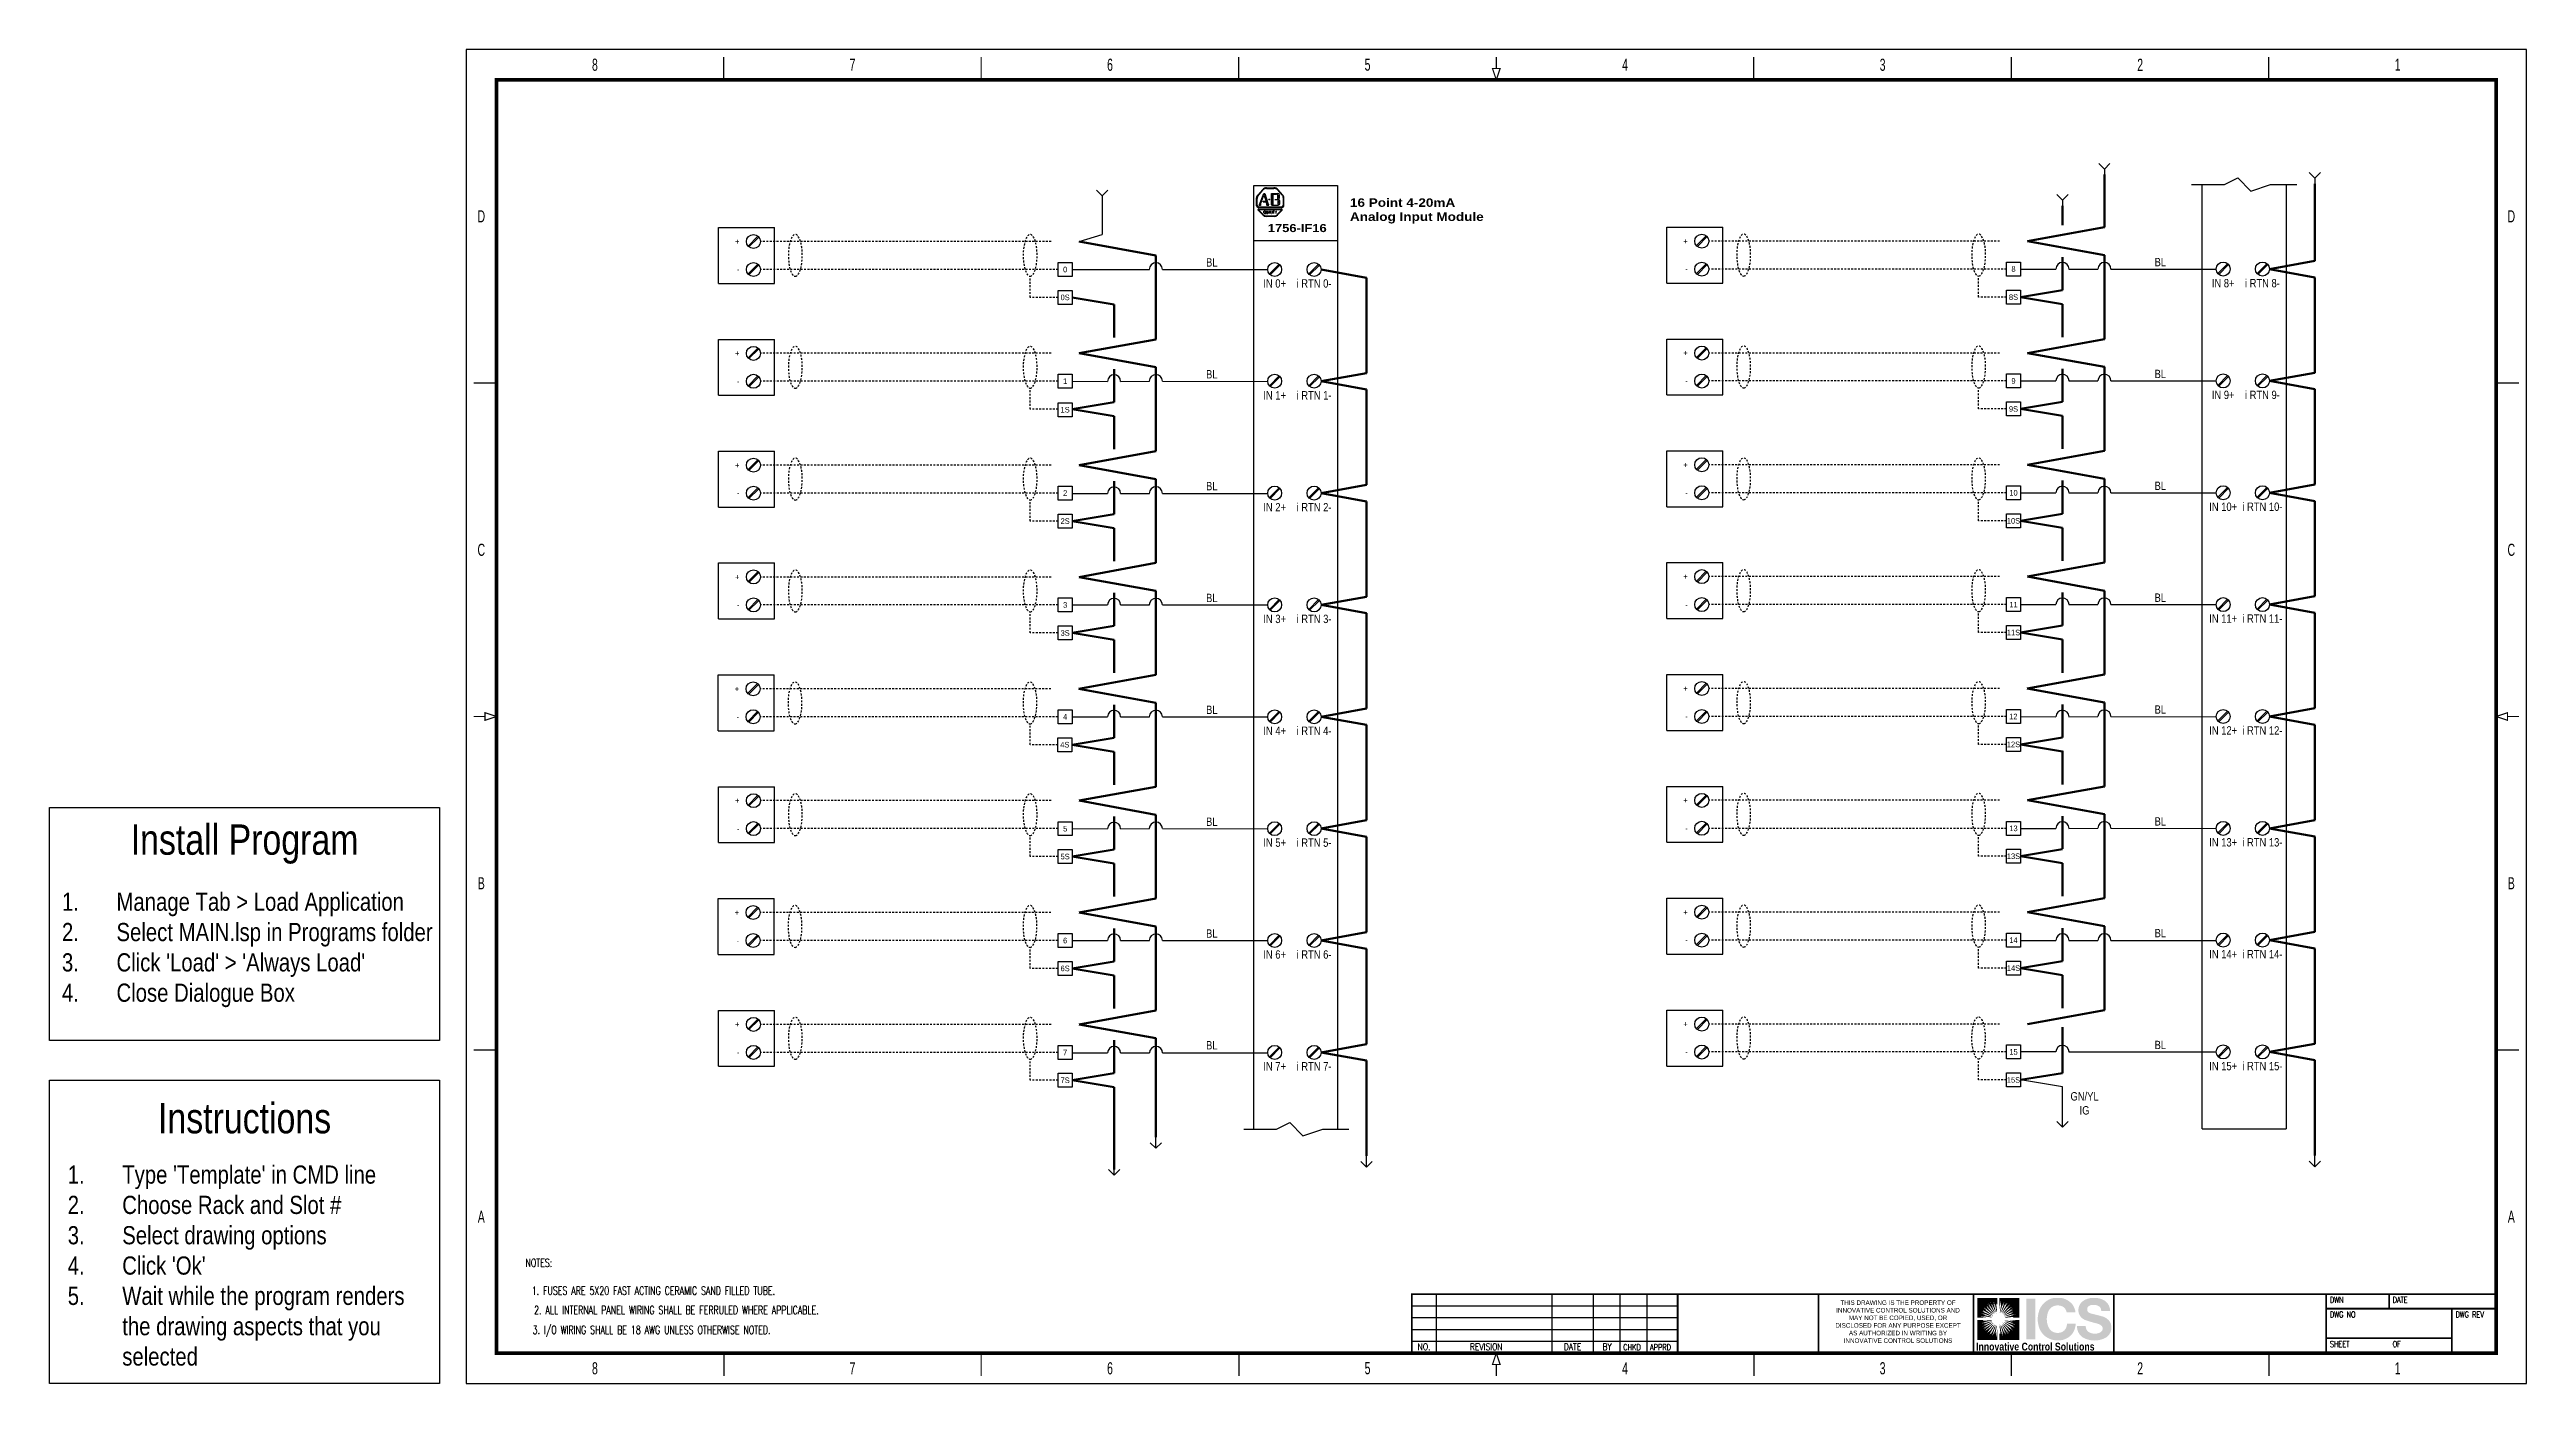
# Model space of a CAD drawing. Extents: x -28 to 136, y 0 to 88.
import ezdxf
from ezdxf.enums import TextEntityAlignment as Align

# ---------------------------------------------------------------- set-up
doc = ezdxf.new("R2010")
doc.units = 0
doc.header["$MEASUREMENT"] = 0
doc.linetypes.add('HIDDEN2', pattern=[0.1875, 0.125, -0.0625])
doc.linetypes.add('SLD-SOLID', pattern=[0])
doc.layers.get('0').update_dxf_attribs({"linetype": 'CONTINUOUS'})
for name, color, linetype in [('COVER', 6, 'SLD-SOLID'), ('DESCCHILD', 20, 'CONTINUOUS'), ('FIELD', 7, 'HIDDEN2'), ('FORM', 3, 'CONTINUOUS'), ('ICS', 5, 'CONTINUOUS'), ('INSTRUCTIONS', 7, 'CONTINUOUS'), ('REV', 6, 'CONTINUOUS'), ('REVISION', 6, 'CONTINUOUS'), ('SYMB', 4, 'CONTINUOUS'), ('TAGS', 51, 'CONTINUOUS'), ('TEXT', 3, 'CONTINUOUS'), ('WIRE', 1, 'CONTINUOUS')]:
    doc.layers.add(name, color=color, linetype=linetype)
doc.layers.add('JUMPERS', color=253, linetype='CONTINUOUS', lineweight=60)
doc.styles.add('ARIAL', font='')
doc.styles.add('ARIEL', font='arial.ttf', dxfattribs={"width": 0.8, "height": 0.2})
doc.styles.add('DWG_STYLE', font='arial.ttf', dxfattribs={"width": 0.8, "height": 0.6})
doc.styles.add('ROMANS', font='ROMANS.SHX', dxfattribs={"width": 0.8, "oblique": 0.017453, "height": 0.14})
doc.styles.add('TITLE_LARGE', font='simplex.shx', dxfattribs={"width": 0.8, "height": 0.6})
doc.styles.get('ARIAL').set_extended_font_data('Arial Black')

msp = doc.modelspace()

# ---------------------------------------------------------------- texts
at = {"layer": 'COVER', "insert": (88.48, 5.48), "char_height": 0.3005, "attachment_point": 1}
msp.add_mtext_dynamic_manual_height_columns('\\pxqc;THIS DRAWING IS THE PROPERTY OF\\PINNOVATIVE CONTROL SOLUTIONS AND\\PMAY NOT BE COPIED, USED, OR\\PDISCLOSED FOR ANY PURPOSE EXCEPT\\PAS AUTHORIZED IN WRITING BY\\PINNOVATIVE CONTROL SOLUTIONS', width=12.0751, gutter_width=4, heights=[0], dxfattribs=at)
at = {"layer": 'FORM', "linetype": 'Continuous', "width": 0.65}
for s, p in [('8', (8.5, 87)), ('7', (25.5, 87)), ('6', (42.5, 87)), ('5', (59.5, 87)), ('4', (76.5, 87)), ('3', (93.5, 87)), ('2', (110.5, 87)), ('1', (127.5, 87)), ('D', (1, 77)), ('D', (135, 77)), ('C', (1, 55)), ('C', (135, 55)), ('B', (1, 33)), ('B', (135, 33)), ('A', (1, 11)), ('A', (135, 11)), ('8', (8.5, 1)), ('7', (25.5, 1)), ('6', (42.5, 1)), ('5', (59.5, 1)), ('4', (76.5, 1)), ('3', (93.5, 1)), ('2', (110.5, 1)), ('1', (127.5, 1))]:
    msp.add_text(s, height=0.8, dxfattribs=at).set_placement(p, align=Align.MIDDLE)
at = {"layer": 'FORM', "linetype": 'Continuous', "style": 'TITLE_LARGE', "width": 0.8}
for s, p in [('DWN', (123.03, 5.32)), ('DATE', (127.17, 5.32)), ('DWG NO', (123.03, 4.35)), ('DWG REV', (131.32, 4.35)), ('SHEET', (123.03, 2.4)), ('OF', (127.17, 2.4))]:
    msp.add_text(s, height=0.39, dxfattribs=at).set_placement(p)
at = {"layer": 'INSTRUCTIONS', "attachment_point": 1, "style": 'DWG_STYLE'}
for s, width, heights, insert, char_height in [('\\pxqc;Install Program', 25.75, [2.5], (-27.5, 36.88), 2), ("\\pxi-3,l4,t4;1.^IManage Tab > Load Application\\P2.^ISelect MAIN.lsp in Programs folder\\P3.^IClick 'Load' > 'Always Load'\\P4.^IClose Dialogue Box", 25.75, [10], (-27.88, 32.38), 1.2), ('\\pxqc;Instructions', 25.75, [2.5], (-27.5, 18.5), 2), ("\\P\\pxi-3,l4,t4;1.^IType 'Template' in CMD line\\P2.^IChoose Rack and Slot #\\P3.^ISelect drawing options\\P4.^IClick 'Ok'\\P5.^IWait while the program renders the drawing aspects that you selected", 24.875, [16.12], (-27.5, 16.38), 1.2)]:
    msp.add_mtext_dynamic_manual_height_columns(s, width=width, gutter_width=3, heights=heights, dxfattribs=dict(at, insert=insert, char_height=char_height))
at = {"layer": 'REV', "style": 'TITLE_LARGE', "width": 0.8}
for s, height, p in [('NO.', 0.455, (62.81, 2.19)), ('REVISION', 0.455, (66.26, 2.19)), ('DATE', 0.455, (72.46, 2.19)), ('BY', 0.455, (75.01, 2.19)), ('CHKD', 0.398, (76.38, 2.19)), ('APPRD', 0.398, (78.14, 2.19))]:
    msp.add_text(s, height=height, dxfattribs=at).set_placement(p)
at = {"layer": 'TEXT', "color": 3, "linetype": 'ByBlock', "style": 'ROMANS', "width": 0.7}
for s, height, p in [('NOTES:', 0.541, (4.8, 7.69)), ('1. FUSES ARE 5X20 FAST ACTING CERAMIC SAND FILLED TUBE.', 0.5407, (12.36, 5.85)), ('2. ALL INTERNAL PANEL WIRING SHALL BE FERRULED WHERE APPLICABLE.', 0.5407, (13.88, 4.57)), ('3. I/O WIRING SHALL BE 18 AWG UNLESS OTHERWISE NOTED.', 0.5407, (12.24, 3.26))]:
    msp.add_text(s, height=height, dxfattribs=at).set_placement(p, align=Align.CENTER)
at = {"layer": 'TEXT', "style": 'ARIAL'}
for s, width, insert, char_height, attachment_point in [('{\\C3;16 Point 4-20mA \\PAnalog Input Module\\P }', 9.3817, (58.34, 75.59), 0.5585, 7), ('{\\fArial Black|b0|i0|c0|p34;\\C3;1756-IF16}', 1.3964, (54.86, 75.95), 0.5333, 8)]:
    msp.add_mtext_dynamic_manual_height_columns(s, width=width, gutter_width=0.556, heights=[0], dxfattribs=dict(at, insert=insert, char_height=char_height, attachment_point=attachment_point))

# ---------------------------------------------------------------- blocks, each defined once
blk = doc.blocks.new('ICS Logo Large')
for color, points in [(7, [(0.29, 2.71), (1.14, 2.71), (0.63, 2.77), (0.53, 2.79), (0.86, 2.79), (0.77, 2.82), (0.88, 2.82), (1.28, 2.75), (1.32, 2.75), (1.35, 2.75), (1.47, 2.73), (1.42, 2.74), (1.47, 2.74), (1.31, 2.78), (1.4, 2.77), (0.67, 2.97), (0.95, 2.91), (0.83, 2.96), (0.86, 2.96), (0.65, 3.05), (0.59, 3.08), (0.78, 3.03), (1.48, 2.79), (1.38, 2.83), (1.32, 2.86), (1.31, 2.88), (1.5, 2.81), (0.7, 3.2), (0.89, 3.14), (0.77, 3.2), (0.66, 3.27), (0.82, 3.2), (0.67, 3.32), (1.47, 2.88), (1.46, 2.9), (1.53, 2.86), (1.38, 2.97), (1.37, 2.98), (1.41, 2.96), (1.01, 3.25), (0.95, 3.31), (0.99, 3.29), (0.88, 3.39), (0.91, 3.39), (0.79, 3.5), (0.9, 3.44), (1.49, 2.96), (1.45, 3.01), (1.47, 3.01), (1.58, 2.92), (1.43, 3.07), (1.49, 3.02), (1.19, 3.32), (1.06, 3.47), (1.2, 3.35), (1.03, 3.54), (1, 3.6), (1.07, 3.54), (0.99, 3.66), (1.49, 3.1), (1.47, 3.13), (1.6, 2.99), (1.59, 3.01), (1.6, 3), (1.52, 3.12), (1.63, 2.99), (1.27, 3.5), (1.09, 3.75), (1.14, 3.7), (1.33, 3.45), (1.17, 3.74), (1.27, 3.61), (1.16, 3.81), (1.18, 3.8), (1.41, 3.42), (1.61, 3.1), (1.56, 3.2), (1.57, 3.18), (1.65, 3.07), (1.65, 3.07), (1.62, 3.13), (1.66, 3.07), (1.66, 3.07), (1.64, 3.12), (1.46, 3.51), (1.37, 3.7), (1.28, 3.92), (1.31, 3.86), (1.45, 3.57), (1.5, 3.49), (1.47, 3.55), (1.36, 3.81), (1.45, 3.65), (1.49, 3.55), (1.45, 3.7), (1.43, 3.79), (1.53, 3.53), (1.67, 3.19), (1.69, 3.17), (1.69, 3.18), (1.7, 3.16), (1.74, 3.07), (1.7, 3.21), (1.72, 3.18), (1.55, 3.78), (1.56, 3.81), (1.59, 3.73), (1.53, 4.02), (1.66, 3.55), (1.61, 3.9), (1.65, 3.75), (1.72, 3.4), (1.77, 3.2), (1.8, 3.05), (1.79, 3.16), (1.79, 3.19), (1.78, 3.25), (1.8, 3.18), (1.82, 3.07), (1.82, 3.22), (1.76, 3.69), (1.76, 3.74), (1.76, 3.85), (1.79, 3.69), (1.8, 3.78), (1.83, 3.72), (1.83, 4.24), (0.29, 4.24)]), (7, [(2, 4.24), (2, 3.39), (2.06, 3.9), (2.09, 4.01), (2.09, 3.67), (2.12, 3.77), (2.12, 3.66), (2.05, 3.25), (2.05, 3.21), (2.04, 3.18), (2.02, 3.06), (2.04, 3.11), (2.04, 3.06), (2.08, 3.23), (2.06, 3.14), (2.27, 3.86), (2.21, 3.59), (2.25, 3.7), (2.25, 3.68), (2.35, 3.89), (2.37, 3.94), (2.33, 3.76), (2.09, 3.05), (2.13, 3.15), (2.16, 3.22), (2.17, 3.22), (2.1, 3.04), (2.49, 3.84), (2.43, 3.65), (2.5, 3.76), (2.56, 3.88), (2.5, 3.72), (2.62, 3.87), (2.17, 3.06), (2.19, 3.08), (2.16, 3.01), (2.26, 3.16), (2.27, 3.16), (2.26, 3.13), (2.54, 3.52), (2.6, 3.59), (2.59, 3.54), (2.69, 3.65), (2.68, 3.62), (2.8, 3.74), (2.74, 3.64), (2.26, 3.04), (2.3, 3.08), (2.3, 3.06), (2.21, 2.96), (2.36, 3.11), (2.31, 3.04), (2.62, 3.34), (2.77, 3.48), (2.64, 3.34), (2.83, 3.5), (2.9, 3.54), (2.83, 3.46), (2.96, 3.55), (2.39, 3.04), (2.42, 3.06), (2.29, 2.94), (2.3, 2.94), (2.3, 2.93), (2.41, 3.01), (2.28, 2.9), (2.79, 3.27), (3.04, 3.45), (2.99, 3.39), (2.74, 3.2), (3.03, 3.36), (2.91, 3.26), (3.11, 3.37), (3.09, 3.36), (2.72, 3.13), (2.39, 2.92), (2.49, 2.97), (2.47, 2.96), (2.36, 2.89), (2.36, 2.88), (2.42, 2.91), (2.37, 2.87), (2.37, 2.87), (2.41, 2.89), (2.81, 3.08), (3, 3.17), (3.22, 3.25), (3.15, 3.23), (2.86, 3.08), (2.79, 3.04), (2.84, 3.06), (3.11, 3.17), (2.94, 3.09), (2.85, 3.04), (2.99, 3.09), (3.08, 3.11), (2.82, 3), (2.48, 2.86), (2.46, 2.84), (2.47, 2.84), (2.45, 2.83), (2.37, 2.79), (2.51, 2.83), (2.48, 2.82), (3.07, 2.98), (3.1, 2.98), (3.03, 2.94), (3.31, 3), (2.84, 2.87), (3.2, 2.92), (3.05, 2.89), (2.69, 2.81), (2.49, 2.76), (2.35, 2.74), (2.46, 2.75), (2.49, 2.75), (2.54, 2.75), (2.47, 2.74), (2.36, 2.71), (2.52, 2.72), (2.99, 2.77), (3.04, 2.78), (3.15, 2.77), (2.99, 2.74), (3.07, 2.74), (3.01, 2.71), (3.54, 2.71), (3.54, 4.24)]), (5, [(8.39, 3.96, 0.213413), (8.08, 3.35, 0.163553), (8.22, 2.84, 0.142857), (8.62, 2.53, 0.025145), (9.56, 2.26, -0.09686), (9.84, 2.11, -0.289881), (9.95, 1.88, -0.260087), (9.81, 1.61, -0.162834), (9.34, 1.49, -0.154987), (8.88, 1.61, -0.092691), (8.77, 1.7, -0.184326), (8.65, 2.07), (7.98, 2.07, 0.264503), (8.43, 1.19, 0.257886), (10.22, 1.19, 0.386581), (10.52, 2.39, 0.201807), (9.84, 2.84, 0.002487), (9.1, 3.03, -0.125362), (8.85, 3.14, -0.416205), (8.85, 3.58, -0.214381), (9.24, 3.7, -0.17784), (9.69, 3.58, -0.23553), (9.84, 3.23), (10.52, 3.23, 0.23064), (10.2, 3.96, 0.173579), (9.29, 4.24, 0.182782)]), (7, [(1.83, 1.01), (1.83, 1.86), (1.77, 1.35), (1.74, 1.24), (1.74, 1.57), (1.71, 1.48), (1.71, 1.59), (1.78, 2), (1.78, 2.04), (1.78, 2.07), (1.8, 2.19), (1.79, 2.14), (1.79, 2.19), (1.75, 2.02), (1.76, 2.11), (1.56, 1.39), (1.62, 1.66), (1.58, 1.55), (1.58, 1.57), (1.48, 1.36), (1.45, 1.31), (1.5, 1.49), (1.74, 2.19), (1.7, 2.1), (1.67, 2.03), (1.66, 2.03), (1.72, 2.21), (1.34, 1.41), (1.4, 1.6), (1.33, 1.49), (1.27, 1.37), (1.33, 1.53), (1.21, 1.38), (1.66, 2.19), (1.63, 2.17), (1.67, 2.24), (1.57, 2.09), (1.56, 2.09), (1.57, 2.12), (1.29, 1.73), (1.23, 1.66), (1.24, 1.71), (1.14, 1.6), (1.14, 1.63), (1.03, 1.51), (1.09, 1.61), (1.57, 2.21), (1.53, 2.17), (1.53, 2.19), (1.62, 2.29), (1.47, 2.14), (1.52, 2.21), (1.21, 1.91), (1.06, 1.77), (1.18, 1.91), (0.99, 1.75), (0.93, 1.71), (1, 1.79), (0.87, 1.7), (1.44, 2.21), (1.4, 2.19), (1.54, 2.31), (1.52, 2.31), (1.53, 2.32), (1.42, 2.24), (1.55, 2.34), (1.03, 1.98), (0.79, 1.8), (0.83, 1.85), (1.09, 2.05), (0.79, 1.89), (0.92, 1.98), (0.72, 1.88), (0.73, 1.89), (1.11, 2.12), (1.44, 2.33), (1.33, 2.27), (1.35, 2.29), (1.47, 2.36), (1.47, 2.37), (1.4, 2.34), (1.46, 2.38), (1.46, 2.38), (1.41, 2.36), (1.02, 2.17), (0.83, 2.08), (0.61, 1.99), (0.67, 2.02), (0.97, 2.17), (1.04, 2.21), (0.99, 2.19), (0.72, 2.08), (0.89, 2.16), (0.98, 2.21), (0.83, 2.16), (0.75, 2.14), (1.01, 2.25), (1.35, 2.39), (1.37, 2.4), (1.36, 2.41), (1.38, 2.42), (1.46, 2.45), (1.32, 2.42), (1.35, 2.43), (0.75, 2.27), (0.73, 2.27), (0.8, 2.31), (0.52, 2.25), (0.99, 2.38), (0.63, 2.33), (0.78, 2.36), (1.13, 2.44), (1.34, 2.48), (1.48, 2.51), (1.37, 2.5), (1.34, 2.5), (1.29, 2.5), (1.35, 2.51), (1.46, 2.54), (1.31, 2.53), (0.84, 2.48), (0.79, 2.47), (0.68, 2.48), (0.84, 2.51), (0.76, 2.51), (0.82, 2.54), (0.29, 2.54), (0.29, 1.01)]), (7, [(3.54, 2.54), (2.68, 2.54), (3.2, 2.48), (3.3, 2.46), (2.97, 2.46), (3.06, 2.43), (2.95, 2.43), (2.55, 2.5), (2.51, 2.5), (2.48, 2.5), (2.35, 2.52), (2.41, 2.51), (2.35, 2.51), (2.52, 2.47), (2.43, 2.48), (3.15, 2.28), (2.88, 2.34), (2.99, 2.29), (2.97, 2.29), (3.18, 2.2), (3.24, 2.17), (3.05, 2.22), (2.35, 2.46), (2.45, 2.42), (2.51, 2.38), (2.52, 2.37), (2.33, 2.44), (3.13, 2.05), (2.94, 2.11), (3.06, 2.05), (3.17, 1.98), (3.01, 2.05), (3.16, 1.93), (2.36, 2.37), (2.37, 2.35), (2.3, 2.38), (2.45, 2.28), (2.46, 2.27), (2.42, 2.29), (2.82, 2), (2.88, 1.94), (2.84, 1.96), (2.94, 1.86), (2.92, 1.86), (3.04, 1.75), (2.93, 1.81), (2.33, 2.29), (2.38, 2.24), (2.36, 2.24), (2.25, 2.33), (2.4, 2.18), (2.34, 2.23), (2.63, 1.93), (2.77, 1.78), (2.63, 1.9), (2.8, 1.71), (2.83, 1.65), (2.76, 1.71), (2.84, 1.59), (2.34, 2.15), (2.35, 2.12), (2.23, 2.26), (2.24, 2.24), (2.22, 2.25), (2.31, 2.13), (2.2, 2.26), (2.56, 1.75), (2.74, 1.5), (2.69, 1.55), (2.5, 1.8), (2.66, 1.51), (2.56, 1.64), (2.67, 1.43), (2.65, 1.45), (2.42, 1.82), (2.22, 2.15), (2.27, 2.05), (2.25, 2.07), (2.18, 2.18), (2.18, 2.18), (2.2, 2.12), (2.17, 2.18), (2.16, 2.18), (2.18, 2.13), (2.37, 1.74), (2.46, 1.55), (2.55, 1.33), (2.52, 1.39), (2.37, 1.68), (2.33, 1.76), (2.36, 1.7), (2.46, 1.44), (2.38, 1.6), (2.34, 1.7), (2.38, 1.55), (2.4, 1.46), (2.3, 1.72), (2.16, 2.06), (2.14, 2.08), (2.14, 2.07), (2.13, 2.09), (2.09, 2.18), (2.12, 2.04), (2.11, 2.07), (2.28, 1.47), (2.27, 1.44), (2.24, 1.52), (2.29, 1.23), (2.16, 1.7), (2.22, 1.34), (2.18, 1.5), (2.1, 1.85), (2.06, 2.05), (2.03, 2.2), (2.04, 2.09), (2.04, 2.06), (2.04, 2), (2.03, 2.07), (2, 2.18), (2.01, 2.03), (2.07, 1.56), (2.07, 1.51), (2.07, 1.4), (2.04, 1.56), (2.03, 1.47), (2, 1.53), (2, 1.01), (3.54, 1.01)])]:
    blk.add_hatch(color=color).paths.add_polyline_path(points)
h = blk.add_hatch(color=5)
h.paths.add_polyline_path([(4.76, 4.18), (4.06, 4.18), (4.06, 2.71), (4.76, 2.71)])
h.paths.add_polyline_path([(4.76, 2.71), (4.06, 2.71), (4.06, 2.54), (4.76, 2.54)])
h.paths.add_polyline_path([(4.76, 2.54), (4.06, 2.54), (4.06, 1.04), (4.76, 1.04)])
h.paths.add_polyline_path([(6.13, 3.59, -0.213069), (6.84, 3.59, -0.244732), (7.18, 3.12), (7.86, 3.12, 0.136605), (7.61, 3.75, 0.156523), (6.85, 4.22, 0.02938), (6.71, 4.24), (6.22, 4.24, 0.043463), (5.98, 4.18, 0.25945), (5.02, 3.12, 0.052074), (4.95, 2.71), (5.65, 2.71, -0.075182), (5.78, 3.24, -0.13526)])
h.paths.add_polyline_path([(5.65, 2.71), (4.95, 2.71), (4.95, 2.54), (5.65, 2.54, -0.023089)])
h.paths.add_polyline_path([(5.65, 2.54), (4.95, 2.54), (4.95, 2.49, 0.052074), (5.02, 2.08, 0.195357), (5.65, 1.2, 0.150524), (6.47, 0.97, 0.167993), (7.31, 1.2, 0.182992), (7.81, 1.89, 0.049103), (7.88, 2.25), (7.21, 2.25, -0.086334), (7.11, 1.89, -0.1446), (6.84, 1.62, -0.223806), (6.13, 1.62, -0.150114), (5.84, 1.89, -0.137117)])
at = {"color": 7, "insert": (0.2, 0.79), "char_height": 0.6, "attachment_point": 1, "style": 'ARIEL'}
blk.add_mtext_dynamic_manual_height_columns('{\\fArial|b1|i0|c0|p34;Innovative Control Solutions}', width=13.0943, gutter_width=1, heights=[0], dxfattribs=at)
blk = doc.blocks.new('WIRE LABEL')
at = {"layer": 'TEXT', "style": 'ARIEL', "width": 0.8}
for tag, p in [('COLOR', (0, 0.125)), ('LABEL', (0, -0.125))]:
    blk.add_attdef(tag, text='', height=0.15, dxfattribs=at).set_placement(p, align=Align.MIDDLE_CENTER)
blk = doc.blocks.new('E00216')
at = {"layer": 'WIRE'}
for p, q in [((0, -0.2), (0, 0)), ((0, -0.2), (-0.1, -0.1)), ((0.1, -0.1), (0, -0.2))]:
    blk.add_line(p, q, dxfattribs=at)
blk = doc.blocks.new('TO BOTTOM')
at = {"layer": 'WIRE', "linetype": 'Continuous'}
blk.add_blockref('E00216', (0, 0), dxfattribs=at)
at = {"layer": 'FIELD', "style": 'ARIEL', "width": 0.8}
for tag, p in [('SIGNAL', (0, -0.375)), ('XFRN', (0, -0.59375))]:
    blk.add_attdef(tag, text='', height=0.15, dxfattribs=at).set_placement(p, align=Align.MIDDLE)
blk = doc.blocks.new('PLC Term')
at = {"layer": 'SYMB'}
for p, q in [((-0.095, -0.08), (0.08, 0.095)), ((-0.08, -0.095), (0.095, 0.08))]:
    blk.add_line(p, q, dxfattribs=at)
blk.add_circle((0, 0), 0.125, dxfattribs=at)
at = {"layer": 'SYMB', "color": 7, "style": 'ARIEL', "width": 0.8}
blk.add_attdef('##', text='', height=0.15, dxfattribs=at).set_placement((0, 0.25), align=Align.MIDDLE_CENTER)
at = {"layer": 'SYMB', "color": 3, "style": 'ARIEL', "width": 0.8}
blk.add_attdef('TERM', text='', height=0.15, dxfattribs=at).set_placement((0, -0.25), align=Align.MIDDLE_CENTER)
blk = doc.blocks.new('Term')
at = {"layer": 'SYMB'}
blk.add_lwpolyline([(-0.125, 0.125), (0.125, 0.125), (0.125, -0.125), (-0.125, -0.125)], close=True, dxfattribs=at)
at = {"layer": 'SYMB', "style": 'ARIEL', "width": 0.8}
blk.add_attdef('STRIP', text='', height=0.15, dxfattribs=at).set_placement((0, 0.188), align=Align.CENTER)
blk.add_attdef('##', text='', height=0.1, dxfattribs=at).set_placement((0, 0), align=Align.MIDDLE_CENTER)
blk = doc.blocks.new('E00215')
at = {"layer": 'WIRE'}
for p, q in [((0, 0.1), (-0.1, 0.2)), ((0.1, 0.2), (0, 0.1)), ((0, 0.1), (0, 0))]:
    blk.add_line(p, q, dxfattribs=at)
blk = doc.blocks.new('FROM TOP')
at = {"layer": 'WIRE', "linetype": 'Continuous'}
blk.add_blockref('E00215', (0, 0), dxfattribs=at)
at = {"layer": 'FIELD', "style": 'ARIEL', "width": 0.8}
for tag, p in [('SIGNAL', (0, 0.59375)), ('XFRN', (0, 0.375))]:
    blk.add_attdef(tag, text='', height=0.15, dxfattribs=at).set_placement(p, align=Align.MIDDLE)
blk = doc.blocks.new('AI3')
at = {"layer": 'SYMB'}
for p, q in [((-0.5, 0), (0.5, 0)), ((-0.5, -1), (-0.5, 0)), ((0.5, -1), (0.5, 0)), ((-0.5, -1), (0.5, -1))]:
    blk.add_line(p, q, dxfattribs=at)
for centre in [(0.125, -0.25), (0.125, -0.75)]:
    blk.add_circle(centre, 0.125, dxfattribs=at)
at = {"layer": 'DESCCHILD', "style": 'ARIEL', "width": 0.8}
blk.add_attdef('DESC1', text='', height=0.15, dxfattribs=at).set_placement((-1.875, -0.375), align=Align.CENTER)
blk.add_attdef('DESC2', text='', height=0.15, dxfattribs=at).set_placement((-1.875, -0.5), align=Align.MIDDLE_CENTER)
at = {"layer": 'TAGS', "style": 'ARIEL', "width": 0.8}
blk.add_attdef('TAG', text='', height=0.15, dxfattribs=at).set_placement((0, -1.25), align=Align.CENTER)
at = {"layer": 'TEXT', "style": 'ARIEL', "width": 0.8}
for tag, p in [('T1', (-0.125, -0.25)), ('T2', (-0.125, -0.75))]:
    blk.add_attdef(tag, text='', height=0.1, dxfattribs=at).set_placement(p, align=Align.MIDDLE_RIGHT)
blk.add_attdef('RANGE', text='', height=0.15, dxfattribs=at).set_placement((0, -1.5), align=Align.CENTER)

# ---------------------------------------------------------------- linework, layer by layer
for p, q in [((113.9, 79.1), (116.07, 79.1)), ((116.07, 79.1), (116.94, 79.53)), ((116.94, 79.53), (117.8, 78.66)), ((117.8, 78.66), (119.11, 79.1)), ((119.11, 79.1), (120.84, 79.1)), ((51.33, 16.77), (53.5, 16.77)), ((53.5, 16.77), (54.37, 17.21)), ((54.37, 17.21), (55.23, 16.34)), ((55.23, 16.34), (56.54, 16.77)), ((56.54, 16.77), (58.27, 16.77))]:
    msp.add_line(p, q)
at = {"layer": 'FIELD'}
for p, q in [((38.62, 75.34), (19.42, 75.34)), ((101.22, 75.36), (82.02, 75.36)), ((39.08, 73.49), (19.42, 73.49)), ((37.23, 71.65), (37.23, 73.03)), ((101.68, 73.52), (82.02, 73.52)), ((99.84, 71.67), (99.84, 73.05)), ((39.08, 71.65), (37.23, 71.65)), ((101.68, 71.67), (99.84, 71.67)), ((38.62, 67.96), (19.42, 67.96)), ((101.22, 67.98), (82.02, 67.98)), ((39.08, 66.12), (19.42, 66.12)), ((37.23, 64.27), (37.23, 65.65)), ((101.68, 66.14), (82.02, 66.14)), ((99.84, 64.29), (99.84, 65.68)), ((39.08, 64.27), (37.23, 64.27)), ((101.68, 64.29), (99.84, 64.29)), ((38.62, 60.58), (19.42, 60.58)), ((101.22, 60.6), (82.02, 60.6)), ((39.08, 58.74), (19.42, 58.74)), ((37.23, 56.89), (37.23, 58.28)), ((101.68, 58.76), (82.02, 58.76)), ((99.84, 56.91), (99.84, 58.3)), ((39.08, 56.89), (37.23, 56.89)), ((101.68, 56.91), (99.84, 56.91)), ((38.62, 53.2), (19.42, 53.2)), ((101.22, 53.23), (82.02, 53.23)), ((39.08, 51.36), (19.42, 51.36)), ((37.23, 49.51), (37.23, 50.9)), ((101.68, 51.38), (82.02, 51.38)), ((99.84, 49.54), (99.84, 50.92)), ((39.08, 49.51), (37.23, 49.51)), ((101.68, 49.54), (99.84, 49.54)), ((38.6, 45.82), (19.41, 45.82)), ((101.22, 45.85), (82.02, 45.85)), ((39.06, 43.98), (19.41, 43.98)), ((37.22, 42.14), (37.22, 43.52)), ((101.68, 44), (82.02, 44)), ((99.84, 42.16), (99.84, 43.54)), ((39.06, 42.14), (37.22, 42.14)), ((101.68, 42.16), (99.84, 42.16)), ((38.62, 38.45), (19.42, 38.45)), ((101.22, 38.47), (82.02, 38.47)), ((39.08, 36.6), (19.42, 36.6)), ((37.23, 34.76), (37.23, 36.14)), ((101.68, 36.62), (82.02, 36.62)), ((99.84, 34.78), (99.84, 36.16)), ((39.08, 34.76), (37.23, 34.76)), ((101.68, 34.78), (99.84, 34.78)), ((38.6, 31.07), (19.41, 31.07)), ((101.22, 31.09), (82.02, 31.09)), ((39.06, 29.22), (19.41, 29.22)), ((37.22, 27.38), (37.22, 28.76)), ((101.68, 29.25), (82.02, 29.25)), ((99.84, 27.4), (99.84, 28.78)), ((39.06, 27.38), (37.22, 27.38)), ((101.68, 27.4), (99.84, 27.4)), ((38.62, 23.69), (19.42, 23.69)), ((101.22, 23.71), (82.02, 23.71)), ((39.08, 21.84), (19.42, 21.84)), ((37.23, 20), (37.23, 21.38)), ((101.68, 21.87), (82.02, 21.87)), ((99.83, 20.02), (99.83, 21.41)), ((39.08, 20), (37.23, 20)), ((101.68, 20.02), (99.83, 20.02))]:
    msp.add_line(p, q, dxfattribs=at)
at = {"layer": 'FIELD', "extrusion": (0, 0, -1)}
for centre in [(21.73, 74.42), (37.23, 74.42), (84.33, 74.44), (99.84, 74.44), (21.73, 67.04), (37.23, 67.04), (84.33, 67.06), (99.84, 67.06), (21.73, 59.66), (37.23, 59.66), (84.33, 59.68), (99.84, 59.68), (21.73, 52.28), (37.23, 52.28), (84.33, 52.3), (99.84, 52.3), (21.71, 44.9), (37.22, 44.9), (84.33, 44.92), (99.84, 44.92), (21.73, 37.52), (37.23, 37.52), (84.33, 37.55), (99.84, 37.55), (21.71, 30.15), (37.22, 30.15), (84.33, 30.17), (99.84, 30.17), (21.73, 22.77), (37.23, 22.77), (84.33, 22.79), (99.83, 22.79)]:
    msp.add_ellipse(centre, major_axis=(0, -1.38), ratio=0.333333, dxfattribs=at)
at = {"layer": 'FORM', "linetype": 'Continuous'}
for p, q in [((17, 86), (17, 87.5)), ((51, 86), (51, 87.5)), ((85, 86), (85, 87.5)), ((119, 86), (119, 87.5)), ((17, 2), (17, 0.5)), ((51, 2), (51, 0.5)), ((85, 2), (85, 0.5)), ((119, 2), (119, 0.5))]:
    msp.add_line(p, q, dxfattribs=at)
at = {"layer": 'FORM'}
for p, q in [((62.42, 1.99), (62.42, 5.91)), ((62.42, 5.91), (79.97, 5.91)), ((62.42, 5.12), (79.97, 5.12)), ((64.05, 1.99), (64.05, 5.91)), ((71.68, 1.99), (71.68, 5.91)), ((74.42, 1.99), (74.42, 5.91)), ((76.18, 1.99), (76.18, 5.91)), ((77.95, 1.99), (77.95, 5.91)), ((62.42, 4.34), (79.97, 4.34)), ((62.42, 3.56), (79.97, 3.56)), ((62.42, 2.78), (79.97, 2.78))]:
    msp.add_line(p, q, dxfattribs=at)
at = {"layer": 'FORM', "linetype": 'Continuous'}
msp.add_lwpolyline([(0, 0), (136, 0), (136, 88), (0, 88), (0, 0)], dxfattribs=at)
for points, const_width in [([(34, 86), (34, 87.5)], 0.08), ([(68, 87.5), (68, 86.75), (67.75, 86.75), (68, 86), (68.25, 86.75), (68, 86.75)], 0.08), ([(102, 86), (102, 87.5)], 0.08), ([(4, 2), (134, 2), (134, 86), (2, 86), (2, 2), (4, 2)], 0.24), ([(0.5, 66), (2, 66)], 0.08), ([(134, 66), (135.5, 66)], 0.08), ([(0.5, 44), (1.25, 44), (1.25, 43.75), (2, 44), (1.25, 44.25), (1.25, 44)], 0.08), ([(135.5, 44), (134.75, 44), (134.75, 44.25), (134, 44), (134.75, 43.75), (134.75, 44)], 0.08), ([(0.5, 22), (2, 22)], 0.08), ([(134, 22), (135.5, 22)], 0.08), ([(134.06, 5.89), (62.42, 5.89), (62.42, 1.99)], 0.117), ([(79.97, 5.91), (79.97, 2.01)], 0.117), ([(89.27, 5.9), (89.27, 2)], 0.117), ([(99.5, 5.91), (99.5, 2.01)], 0.117), ([(108.77, 5.91), (108.77, 2.01)], 0.117), ([(122.78, 5.9), (122.78, 2)], 0.117), ([(134, 4.93), (122.78, 4.93)], 0.117), ([(126.93, 5.9), (126.93, 4.93)], 0.117), ([(131.07, 4.93), (131.07, 2)], 0.117), ([(34, 2), (34, 0.5)], 0.08), ([(68, 0.5), (68, 1.25), (68.25, 1.25), (68, 2), (67.75, 1.25), (68, 1.25)], 0.08), ([(102, 2), (102, 0.5)], 0.08), ([(131.07, 2.98), (122.78, 2.98)], 0.117)]:
    msp.add_lwpolyline(points, dxfattribs=dict(at, const_width=const_width))
at = {"layer": 'INSTRUCTIONS'}
for points in [[(-27.5, 38), (-1.75, 38), (-1.75, 22.63), (-27.5, 22.63)], [(-27.5, 20), (-1.75, 20), (-1.75, 0), (-27.5, 0)]]:
    msp.add_lwpolyline(points, close=True, dxfattribs=at)
at = {"layer": 'JUMPERS'}
for p, q in [((108.14, 76.28), (108.14, 79.75)), ((122.03, 74.06), (122.03, 79.15)), ((45.53, 74.42), (40.46, 75.34)), ((103.06, 75.36), (108.14, 76.28)), ((108.14, 74.44), (103.06, 75.36)), ((45.53, 68.88), (45.53, 74.42)), ((108.14, 68.9), (108.14, 74.44)), ((119.03, 73.52), (122.03, 74.06)), ((59.43, 72.95), (56.43, 73.49)), ((59.43, 66.66), (59.43, 72.95)), ((122.03, 72.97), (119.03, 73.52)), ((122.03, 66.68), (122.03, 72.97)), ((40.46, 67.96), (45.53, 68.88)), ((103.06, 67.98), (108.14, 68.9)), ((45.53, 67.04), (40.46, 67.96)), ((45.53, 61.5), (45.53, 67.04)), ((108.14, 67.06), (103.06, 67.98)), ((108.14, 61.53), (108.14, 67.06)), ((56.43, 66.12), (59.43, 66.66)), ((59.43, 65.57), (56.43, 66.12)), ((59.43, 59.28), (59.43, 65.57)), ((119.03, 66.14), (122.03, 66.68)), ((122.03, 65.59), (119.03, 66.14)), ((122.03, 59.3), (122.03, 65.59)), ((45.53, 61.5), (45.53, 63.82)), ((40.46, 60.58), (45.53, 61.5)), ((45.53, 59.66), (40.46, 60.58)), ((103.06, 60.6), (108.14, 61.53)), ((108.14, 59.68), (103.06, 60.6)), ((45.53, 54.13), (45.53, 59.66)), ((56.43, 58.74), (59.43, 59.28)), ((108.14, 54.15), (108.14, 59.68)), ((119.03, 58.76), (122.03, 59.3)), ((59.43, 58.19), (56.43, 58.74)), ((59.43, 51.9), (59.43, 58.19)), ((122.03, 58.21), (119.03, 58.76)), ((122.03, 51.93), (122.03, 58.21)), ((40.46, 53.2), (45.53, 54.13)), ((103.06, 53.23), (108.14, 54.15)), ((45.53, 52.28), (40.46, 53.2)), ((108.14, 52.3), (103.06, 53.23)), ((45.53, 46.75), (45.53, 52.28)), ((56.43, 51.36), (59.43, 51.9)), ((59.43, 50.81), (56.43, 51.36)), ((59.43, 44.52), (59.43, 50.81)), ((108.14, 46.77), (108.14, 52.3)), ((119.03, 51.38), (122.03, 51.93)), ((122.03, 50.84), (119.03, 51.38)), ((122.03, 44.55), (122.03, 50.84)), ((40.45, 45.82), (45.53, 46.75)), ((45.53, 44.9), (40.45, 45.82)), ((103.05, 45.85), (108.14, 46.77)), ((108.14, 44.92), (103.05, 45.85)), ((45.53, 39.37), (45.53, 44.9)), ((45.53, 40.29), (45.53, 44.9)), ((56.43, 43.98), (59.43, 44.52)), ((108.14, 39.39), (108.14, 44.92)), ((108.14, 40.31), (108.14, 44.92)), ((119.03, 44), (122.03, 44.55)), ((59.43, 43.44), (56.43, 43.98)), ((59.43, 37.15), (59.43, 43.44)), ((122.03, 43.46), (119.03, 44)), ((122.03, 37.17), (122.03, 43.46)), ((40.46, 38.45), (45.53, 39.37)), ((103.06, 38.47), (108.14, 39.39)), ((45.53, 37.52), (40.46, 38.45)), ((108.14, 37.55), (103.06, 38.47)), ((45.53, 31.99), (45.53, 37.52)), ((56.43, 36.6), (59.43, 37.15)), ((59.43, 36.06), (56.43, 36.6)), ((59.43, 29.77), (59.43, 36.06)), ((108.14, 32.01), (108.14, 37.55)), ((119.03, 36.62), (122.03, 37.17)), ((122.03, 36.08), (119.03, 36.62)), ((122.03, 29.79), (122.03, 36.08)), ((40.46, 31.07), (45.53, 31.99)), ((45.53, 30.15), (40.46, 31.07)), ((103.06, 31.09), (108.14, 32.01)), ((108.14, 30.17), (103.06, 31.09)), ((45.53, 24.61), (45.53, 30.15)), ((56.43, 29.22), (59.43, 29.77)), ((108.14, 24.63), (108.14, 30.17)), ((119.03, 29.25), (122.03, 29.79)), ((59.43, 28.68), (56.43, 29.22)), ((59.43, 22.39), (59.43, 28.68)), ((122.03, 28.7), (119.03, 29.25)), ((122.03, 22.41), (122.03, 28.7)), ((40.46, 23.69), (45.53, 24.61)), ((103.06, 23.71), (108.14, 24.63)), ((45.53, 22.77), (40.46, 23.69)), ((45.53, 16.25), (45.53, 22.77)), ((56.43, 21.84), (59.43, 22.39)), ((59.43, 21.3), (56.43, 21.84)), ((59.43, 15.01), (59.43, 21.3)), ((119.03, 21.87), (122.03, 22.41)), ((122.03, 21.32), (119.03, 21.87)), ((122.03, 15.03), (122.03, 21.32))]:
    msp.add_line(p, q, dxfattribs=at)
at = {"layer": 'JUMPERS', "color": 3}
for p, q in [((105.37, 76.41), (105.37, 77.69)), ((105.37, 72.13), (105.37, 74.31)), ((102.6, 71.67), (105.37, 72.13)), ((42.77, 71.19), (40, 71.65)), ((42.77, 69.01), (42.77, 71.19)), ((105.37, 71.21), (102.6, 71.67)), ((105.37, 69.03), (105.37, 71.21)), ((42.77, 64.73), (42.77, 66.91)), ((105.37, 64.75), (105.37, 66.93)), ((40, 64.27), (42.77, 64.73)), ((42.77, 63.81), (40, 64.27)), ((42.77, 61.63), (42.77, 63.81)), ((102.6, 64.29), (105.37, 64.75)), ((105.37, 63.83), (102.6, 64.29)), ((105.37, 61.65), (105.37, 63.83)), ((42.77, 57.35), (42.77, 59.53)), ((105.37, 57.38), (105.37, 59.56)), ((40, 56.89), (42.77, 57.35)), ((102.6, 56.91), (105.37, 57.38)), ((42.77, 56.43), (40, 56.89)), ((42.77, 54.25), (42.77, 56.43)), ((105.37, 56.45), (102.6, 56.91)), ((105.37, 54.27), (105.37, 56.45)), ((42.77, 49.98), (42.77, 52.15)), ((105.37, 50), (105.37, 52.18)), ((40, 49.51), (42.77, 49.98)), ((42.77, 49.05), (40, 49.51)), ((42.77, 46.87), (42.77, 49.05)), ((102.6, 49.54), (105.37, 50)), ((105.37, 49.07), (102.6, 49.54)), ((105.37, 46.89), (105.37, 49.07)), ((42.77, 42.6), (42.77, 44.78)), ((105.37, 42.62), (105.37, 44.8)), ((40, 42.14), (42.77, 42.6)), ((102.6, 42.16), (105.37, 42.62)), ((42.77, 41.67), (40, 42.14)), ((42.77, 39.49), (42.77, 41.67)), ((105.37, 41.7), (102.6, 42.16)), ((105.37, 39.52), (105.37, 41.73)), ((42.77, 35.22), (42.77, 37.4)), ((105.37, 35.28), (105.37, 37.42)), ((40, 34.76), (42.77, 35.22)), ((42.77, 34.3), (40, 34.76)), ((102.6, 34.78), (105.37, 35.24)), ((105.37, 34.32), (102.6, 34.78)), ((42.77, 32.12), (42.77, 34.3)), ((105.37, 32.14), (105.37, 34.32)), ((42.77, 27.84), (42.77, 30.02)), ((105.37, 27.86), (105.37, 30.04)), ((40, 27.38), (42.77, 27.84)), ((102.6, 27.4), (105.37, 27.86)), ((42.77, 26.92), (40, 27.38)), ((42.77, 24.74), (42.77, 26.92)), ((105.37, 26.94), (102.6, 27.4)), ((105.37, 24.76), (105.37, 26.94)), ((105.37, 20.48), (105.37, 23.5)), ((42.77, 20.46), (42.77, 22.64)), ((40, 20), (42.77, 20.46)), ((42.77, 19.54), (40, 20)), ((102.6, 20.02), (105.37, 20.48)), ((42.77, 14.11), (42.77, 19.54))]:
    msp.add_line(p, q, dxfattribs=at)
at = {"layer": 'REVISION', "color": 1}
msp.add_line((104.94, 21.87), (102.6, 21.87), dxfattribs=at)
at = {"layer": 'SYMB'}
for p, q in [((51.99, 16.77), (51.99, 79.03)), ((51.99, 79.03), (57.52, 79.03)), ((52.25, 78.4), (52.58, 78.77)), ((52.25, 78.33), (52.58, 78.73)), ((52.36, 77.77), (52.65, 78.51)), ((52.65, 78.51), (52.73, 78.51)), ((52.73, 78.51), (52.95, 77.81)), ((52.84, 78.88), (53.32, 78.88)), ((52.84, 78.84), (53.32, 78.84)), ((53.17, 78.51), (53.58, 78.51)), ((53.54, 78.77), (53.87, 78.4)), ((53.58, 78.77), (53.91, 78.4)), ((57.52, 79.03), (57.52, 16.77)), ((114.59, 16.79), (114.59, 79.05)), ((120.13, 79.05), (120.13, 16.79)), ((52.17, 77.7), (52.17, 78.22)), ((52.21, 77.7), (52.21, 78.18)), ((52.29, 77.62), (53.83, 77.62)), ((52.29, 77.59), (53.87, 77.59)), ((52.29, 77.4), (52.29, 77.44)), ((52.29, 77.4), (52.62, 77.07)), ((52.32, 77.74), (52.43, 77.74)), ((52.32, 77.48), (53.83, 77.48)), ((52.32, 77.4), (52.62, 77.11)), ((52.36, 77.44), (53.8, 77.44)), ((52.43, 77.81), (52.65, 78.4)), ((52.62, 77.99), (52.8, 77.99)), ((52.62, 77.96), (52.62, 77.99)), ((52.62, 77.96), (52.8, 77.96)), ((52.65, 78.4), (52.8, 77.99)), ((52.65, 77.22), (52.65, 77.33)), ((52.69, 78.47), (52.91, 77.77)), ((52.69, 77.37), (52.73, 77.37)), ((52.69, 77.18), (52.73, 77.18)), ((52.73, 77.18), (52.76, 77.15)), ((52.76, 77.22), (52.76, 77.33)), ((52.8, 77.96), (52.84, 77.81)), ((52.8, 77.03), (53.36, 77.03)), ((52.8, 77), (53.39, 77)), ((52.84, 77.74), (52.99, 77.74)), ((52.84, 77.18), (52.84, 77.37)), ((52.84, 77.18), (52.91, 77.18)), ((52.91, 77.18), (52.91, 77.37)), ((52.99, 78.1), (52.99, 78.14)), ((52.99, 78.14), (53.06, 78.14)), ((52.99, 78.1), (53.06, 78.1)), ((52.99, 77.18), (53.02, 77.37)), ((52.99, 77.26), (53.06, 77.26)), ((53.02, 77.37), (53.06, 77.18)), ((53.06, 78.1), (53.06, 78.14)), ((53.13, 77.18), (53.13, 77.37)), ((53.13, 77.18), (53.17, 77.18)), ((53.17, 77.81), (53.17, 78.44)), ((53.17, 77.74), (53.61, 77.74)), ((53.24, 77.74), (53.24, 78.47)), ((53.24, 77.18), (53.24, 77.37)), ((53.28, 78.47), (53.5, 78.47)), ((53.28, 77.74), (53.28, 78.47)), ((53.28, 77.37), (53.36, 77.37)), ((53.32, 77.18), (53.32, 77.37)), ((53.39, 78.1), (53.54, 78.1)), ((53.43, 77.37), (53.47, 77.29)), ((53.47, 77.29), (53.5, 77.37)), ((53.47, 77.18), (53.47, 77.29)), ((53.54, 77.07), (53.87, 77.4)), ((53.54, 77.11), (53.83, 77.4)), ((53.54, 77.11), (53.83, 77.4)), ((53.58, 78.18), (53.58, 78.4)), ((53.61, 77.81), (53.61, 78.03)), ((53.65, 78.22), (53.65, 78.4)), ((53.69, 78.22), (53.69, 78.4)), ((53.69, 77.85), (53.69, 77.99)), ((53.72, 77.85), (53.72, 77.99)), ((53.87, 77.4), (53.87, 77.44)), ((53.95, 77.74), (53.95, 78.22)), ((53.98, 77.7), (53.98, 78.22)), ((51.99, 75.4), (57.52, 75.4)), ((114.59, 16.79), (120.13, 16.79))]:
    msp.add_line(p, q, dxfattribs=at)
for centre, radius, start, end in [((52.84, 78.51), 0.369, 90, 135), ((52.84, 78.51), 0.332, 90, 135), ((53.02, 78.44), 0.148, 1, 25), ((53.32, 78.51), 0.369, 45, 90), ((53.32, 78.51), 0.332, 45, 90), ((53.58, 78.4), 0.111, 0, 90), ((52.29, 77.7), 0.111, 180, 270), ((52.29, 77.7), 0.111, 180, 270), ((52.54, 78.18), 0.369, 139, 176), ((52.54, 78.18), 0.369, 139, 176), ((52.58, 78.14), 0.369, 139, 176), ((52.58, 78.14), 0.369, 139, 176), ((52.32, 77.74), 0.111, 180, 270), ((52.32, 77.74), 0.111, 180, 270), ((52.32, 77.44), 0.0369, 90, 225), ((52.36, 77.4), 0.0369, 90, 225), ((52.17, 77.88), 0.221, 320, 337), ((52.58, 77.74), 0.148, 159, 187), ((52.8, 77.29), 0.295, 225, 270), ((52.8, 77.29), 0.258, 225, 270), ((52.73, 77.29), 0.0812, 117, 153), ((52.73, 77.26), 0.0812, 207, 243), ((52.69, 77.29), 0.0812, 27, 63), ((52.69, 77.26), 0.0812, 297, 333), ((52.7, 77.77), 0.148, 351, 18), ((53.13, 77.85), 0.184, 199, 219), ((53.02, 77.81), 0.148, 337, 359), ((53.36, 77.29), 0.258, 270, 315), ((53.36, 77.29), 0.295, 270, 315), ((53.5, 78.4), 0.0738, 0, 90), ((53.5, 78.18), 0.0738, 270, 0), ((53.54, 78.03), 0.0738, 0, 90), ((53.54, 77.81), 0.0738, 270, 0), ((53.61, 78.22), 0.0738, 270, 0), ((53.61, 77.99), 0.111, 0, 90), ((53.61, 77.85), 0.111, 270, 0), ((53.8, 77.4), 0.0369, 315, 90), ((53.83, 77.74), 0.111, 270, 0), ((53.83, 77.44), 0.0369, 321, 90), ((53.58, 78.18), 0.369, 4, 41), ((53.58, 78.18), 0.369, 4, 41), ((53.87, 77.7), 0.111, 270, 0), ((53.61, 78.18), 0.369, 4, 41), ((53.61, 78.18), 0.369, 4, 41)]:
    msp.add_arc(centre, radius, start, end, dxfattribs=at)
at = {"layer": 'TEXT'}
for p, q in [((18.61, 75.04), (19.26, 75.69)), ((18.66, 74.99), (19.31, 75.63)), ((81.22, 75.07), (81.86, 75.71)), ((81.27, 75.01), (81.92, 75.66)), ((18.61, 73.2), (19.26, 73.84)), ((18.66, 73.14), (19.31, 73.79)), ((81.22, 73.22), (81.86, 73.87)), ((81.27, 73.17), (81.92, 73.81)), ((18.61, 67.66), (19.26, 68.31)), ((18.66, 67.61), (19.31, 68.26)), ((81.22, 67.69), (81.86, 68.33)), ((81.27, 67.63), (81.92, 68.28)), ((18.61, 65.82), (19.26, 66.47)), ((18.66, 65.76), (19.31, 66.41)), ((81.22, 65.84), (81.86, 66.49)), ((81.27, 65.79), (81.92, 66.43)), ((18.61, 60.29), (19.26, 60.93)), ((18.66, 60.23), (19.31, 60.88)), ((81.22, 60.31), (81.86, 60.95)), ((81.27, 60.25), (81.92, 60.9)), ((18.61, 58.44), (19.26, 59.09)), ((18.66, 58.39), (19.31, 59.03)), ((81.22, 58.46), (81.86, 59.11)), ((81.27, 58.41), (81.92, 59.05)), ((18.61, 52.91), (19.26, 53.55)), ((18.66, 52.85), (19.31, 53.5)), ((81.22, 52.93), (81.86, 53.58)), ((81.27, 52.87), (81.92, 53.52)), ((18.61, 51.06), (19.26, 51.71)), ((18.66, 51.01), (19.31, 51.65)), ((81.22, 51.09), (81.86, 51.73)), ((81.27, 51.03), (81.92, 51.68)), ((18.6, 45.53), (19.24, 46.18)), ((18.65, 45.47), (19.3, 46.12)), ((81.22, 45.55), (81.86, 46.2)), ((81.27, 45.5), (81.92, 46.14)), ((18.6, 43.68), (19.24, 44.33)), ((18.65, 43.63), (19.3, 44.28)), ((81.22, 43.71), (81.86, 44.35)), ((81.27, 43.65), (81.92, 44.3)), ((18.61, 38.15), (19.26, 38.8)), ((18.66, 38.1), (19.31, 38.74)), ((81.22, 38.17), (81.86, 38.82)), ((81.27, 38.12), (81.92, 38.76)), ((18.61, 36.31), (19.26, 36.95)), ((18.66, 36.25), (19.31, 36.9)), ((81.22, 36.33), (81.86, 36.97)), ((81.27, 36.27), (81.92, 36.92)), ((18.6, 30.77), (19.24, 31.42)), ((18.65, 30.72), (19.3, 31.36)), ((81.22, 30.79), (81.86, 31.44)), ((81.27, 30.74), (81.92, 31.38)), ((18.6, 28.93), (19.24, 29.57)), ((18.65, 28.87), (19.3, 29.52)), ((81.22, 28.95), (81.86, 29.6)), ((81.27, 28.89), (81.92, 29.54)), ((18.61, 23.39), (19.26, 24.04)), ((18.66, 23.34), (19.31, 23.98)), ((81.21, 23.42), (81.86, 24.06)), ((81.27, 23.36), (81.92, 24.01)), ((18.61, 21.55), (19.26, 22.2)), ((18.66, 21.49), (19.31, 22.14)), ((81.21, 21.57), (81.86, 22.22)), ((81.27, 21.52), (81.92, 22.16))]:
    msp.add_line(p, q, dxfattribs=at)
at = {"layer": 'WIRE'}
for p, q in [((41.98, 77.98), (41.98, 75.81)), ((40.46, 75.34), (41.98, 75.81)), ((40, 73.49), (45.1, 73.5)), ((45.97, 73.5), (52.91, 73.49)), ((102.6, 73.52), (104.94, 73.52)), ((105.8, 73.52), (107.7, 73.52)), ((108.57, 73.52), (115.52, 73.52)), ((40, 66.12), (42.33, 66.11)), ((43.2, 66.11), (45.1, 66.12)), ((45.97, 66.12), (52.91, 66.11)), ((102.6, 66.14), (104.94, 66.14)), ((105.8, 66.14), (107.7, 66.14)), ((108.57, 66.14), (115.52, 66.14)), ((40, 58.72), (42.33, 58.71)), ((43.2, 58.72), (45.1, 58.72)), ((45.97, 58.72), (52.91, 58.72)), ((102.6, 58.76), (104.94, 58.76)), ((105.8, 58.76), (107.7, 58.76)), ((108.57, 58.76), (115.52, 58.76)), ((40, 51.36), (42.33, 51.36)), ((43.2, 51.36), (45.1, 51.36)), ((45.97, 51.36), (52.91, 51.36)), ((102.6, 51.38), (104.94, 51.38)), ((105.8, 51.38), (107.7, 51.38)), ((108.57, 51.38), (115.52, 51.38)), ((40, 43.98), (42.33, 43.98)), ((43.2, 43.98), (45.1, 43.98)), ((45.97, 43.98), (52.91, 43.98)), ((102.6, 43.99), (104.94, 43.98)), ((105.8, 43.98), (107.7, 43.99)), ((108.57, 43.99), (115.52, 43.98)), ((40, 36.6), (42.33, 36.59)), ((43.2, 36.59), (45.1, 36.6)), ((45.97, 36.6), (52.91, 36.59)), ((102.6, 36.62), (104.94, 36.62)), ((105.8, 36.62), (107.7, 36.63)), ((108.57, 36.63), (115.52, 36.62)), ((40, 29.22), (42.33, 29.22)), ((43.2, 29.22), (45.1, 29.22)), ((45.97, 29.22), (52.91, 29.22)), ((102.6, 29.23), (104.94, 29.23)), ((105.8, 29.23), (107.7, 29.23)), ((108.57, 29.23), (115.52, 29.23)), ((40, 21.8), (42.34, 21.8)), ((43.2, 21.8), (45.1, 21.8)), ((45.97, 21.8), (52.91, 21.8)), ((105.8, 21.87), (107.7, 21.87)), ((107.7, 21.87), (115.52, 21.87)), ((105.37, 19.56), (102.6, 20.02)), ((105.37, 17.65), (105.37, 19.56))]:
    msp.add_line(p, q, dxfattribs=at)
at = {"layer": 'WIRE', "color": 1}
for centre in [(45.53, 73.5), (105.37, 73.52), (108.14, 73.52), (42.77, 66.11), (45.53, 66.12), (105.37, 66.14), (108.14, 66.14), (42.77, 58.71), (45.53, 58.72), (105.37, 58.76), (108.14, 58.76), (42.77, 51.36), (45.53, 51.36), (105.37, 51.38), (108.14, 51.38), (42.77, 43.98), (45.53, 43.98), (105.37, 43.98), (108.14, 43.99), (42.77, 36.59), (45.53, 36.6), (105.37, 36.62), (108.14, 36.63), (42.77, 29.22), (45.53, 29.22), (105.37, 29.23), (108.14, 29.23), (42.77, 21.8), (45.54, 21.8), (105.37, 21.87)]:
    msp.add_arc(centre, 0.434, 0, 180, dxfattribs=at)

# ---------------------------------------------------------------- block references
ref = msp.add_blockref('WIRE LABEL', (49.22, 73.49), dxfattribs=dict(xscale=3.68923375, yscale=3.68923375, zscale=3.68923375))
ref.add_attrib('COLOR', 'BL', dxfattribs={"layer": 'TEXT', "height": 0.553, "style": 'ARIEL', "width": 0.8}).set_placement((49.22, 73.96), align=Align.MIDDLE_CENTER)
ref = msp.add_blockref('WIRE LABEL', (111.83, 73.52), dxfattribs=dict(xscale=3.68923375, yscale=3.68923375, zscale=3.68923375))
ref.add_attrib('COLOR', 'BL', dxfattribs={"layer": 'TEXT', "height": 0.553, "style": 'ARIEL', "width": 0.8}).set_placement((111.83, 73.98), align=Align.MIDDLE_CENTER)
ref = msp.add_blockref('WIRE LABEL', (49.22, 66.12), dxfattribs=dict(xscale=3.68923375, yscale=3.68923375, zscale=3.68923375))
ref.add_attrib('COLOR', 'BL', dxfattribs={"layer": 'TEXT', "height": 0.553, "style": 'ARIEL', "width": 0.8}).set_placement((49.22, 66.58), align=Align.MIDDLE_CENTER)
ref = msp.add_blockref('WIRE LABEL', (111.83, 66.14), dxfattribs=dict(xscale=3.68923375, yscale=3.68923375, zscale=3.68923375))
ref.add_attrib('COLOR', 'BL', dxfattribs={"layer": 'TEXT', "height": 0.553, "style": 'ARIEL', "width": 0.8}).set_placement((111.83, 66.6), align=Align.MIDDLE_CENTER)
ref = msp.add_blockref('WIRE LABEL', (49.22, 58.74), dxfattribs=dict(xscale=3.68923375, yscale=3.68923375, zscale=3.68923375))
ref.add_attrib('COLOR', 'BL', dxfattribs={"layer": 'TEXT', "height": 0.553, "style": 'ARIEL', "width": 0.8}).set_placement((49.22, 59.2), align=Align.MIDDLE_CENTER)
ref = msp.add_blockref('WIRE LABEL', (111.83, 58.76), dxfattribs=dict(xscale=3.68923375, yscale=3.68923375, zscale=3.68923375))
ref.add_attrib('COLOR', 'BL', dxfattribs={"layer": 'TEXT', "height": 0.553, "style": 'ARIEL', "width": 0.8}).set_placement((111.83, 59.22), align=Align.MIDDLE_CENTER)
ref = msp.add_blockref('WIRE LABEL', (49.22, 51.36), dxfattribs=dict(xscale=3.68923375, yscale=3.68923375, zscale=3.68923375))
ref.add_attrib('COLOR', 'BL', dxfattribs={"layer": 'TEXT', "height": 0.553, "style": 'ARIEL', "width": 0.8}).set_placement((49.22, 51.82), align=Align.MIDDLE_CENTER)
ref = msp.add_blockref('WIRE LABEL', (111.83, 51.38), dxfattribs=dict(xscale=3.68923375, yscale=3.68923375, zscale=3.68923375))
ref.add_attrib('COLOR', 'BL', dxfattribs={"layer": 'TEXT', "height": 0.553, "style": 'ARIEL', "width": 0.8}).set_placement((111.83, 51.84), align=Align.MIDDLE_CENTER)
ref = msp.add_blockref('WIRE LABEL', (49.22, 43.98), dxfattribs=dict(xscale=3.68923375, yscale=3.68923375, zscale=3.68923375))
ref.add_attrib('COLOR', 'BL', dxfattribs={"layer": 'TEXT', "height": 0.553, "style": 'ARIEL', "width": 0.8}).set_placement((49.22, 44.44), align=Align.MIDDLE_CENTER)
ref = msp.add_blockref('WIRE LABEL', (111.83, 44), dxfattribs=dict(xscale=3.68923375, yscale=3.68923375, zscale=3.68923375))
ref.add_attrib('COLOR', 'BL', dxfattribs={"layer": 'TEXT', "height": 0.553, "style": 'ARIEL', "width": 0.8}).set_placement((111.83, 44.46), align=Align.MIDDLE_CENTER)
ref = msp.add_blockref('WIRE LABEL', (49.22, 36.6), dxfattribs=dict(xscale=3.68923375, yscale=3.68923375, zscale=3.68923375))
ref.add_attrib('COLOR', 'BL', dxfattribs={"layer": 'TEXT', "height": 0.553, "style": 'ARIEL', "width": 0.8}).set_placement((49.22, 37.06), align=Align.MIDDLE_CENTER)
ref = msp.add_blockref('WIRE LABEL', (111.83, 36.62), dxfattribs=dict(xscale=3.68923375, yscale=3.68923375, zscale=3.68923375))
ref.add_attrib('COLOR', 'BL', dxfattribs={"layer": 'TEXT', "height": 0.553, "style": 'ARIEL', "width": 0.8}).set_placement((111.83, 37.08), align=Align.MIDDLE_CENTER)
ref = msp.add_blockref('WIRE LABEL', (49.22, 29.22), dxfattribs=dict(xscale=3.68923375, yscale=3.68923375, zscale=3.68923375))
ref.add_attrib('COLOR', 'BL', dxfattribs={"layer": 'TEXT', "height": 0.553, "style": 'ARIEL', "width": 0.8}).set_placement((49.22, 29.68), align=Align.MIDDLE_CENTER)
ref = msp.add_blockref('WIRE LABEL', (111.83, 29.25), dxfattribs=dict(xscale=3.68923375, yscale=3.68923375, zscale=3.68923375))
ref.add_attrib('COLOR', 'BL', dxfattribs={"layer": 'TEXT', "height": 0.553, "style": 'ARIEL', "width": 0.8}).set_placement((111.83, 29.71), align=Align.MIDDLE_CENTER)
ref = msp.add_blockref('WIRE LABEL', (49.22, 21.84), dxfattribs=dict(xscale=3.68923375, yscale=3.68923375, zscale=3.68923375))
ref.add_attrib('COLOR', 'BL', dxfattribs={"layer": 'TEXT', "height": 0.553, "style": 'ARIEL', "width": 0.8}).set_placement((49.22, 22.31), align=Align.MIDDLE_CENTER)
ref = msp.add_blockref('WIRE LABEL', (111.83, 21.87), dxfattribs=dict(xscale=3.68923375, yscale=3.68923375, zscale=3.68923375))
ref.add_attrib('COLOR', 'BL', dxfattribs={"layer": 'TEXT', "height": 0.553, "style": 'ARIEL', "width": 0.8}).set_placement((111.83, 22.33), align=Align.MIDDLE_CENTER)
at = {"xscale": 3.68923375, "yscale": 3.68923375, "zscale": 3.68923375}
msp.add_blockref('WIRE LABEL', (106.83, 18.48), dxfattribs=at).add_auto_attribs({'LABEL': 'IG', 'COLOR': 'GN/YL'})
at = {"layer": 'FIELD', "xscale": 3.68923375, "yscale": 3.68923375, "zscale": 3.68923375}
for name, p in [('FROM TOP', (108.14, 79.75)), ('FROM TOP', (41.98, 77.98)), ('FROM TOP', (122.03, 79.15)), ('FROM TOP', (105.37, 77.69)), ('TO BOTTOM', (105.37, 17.65)), ('TO BOTTOM', (45.53, 16.25)), ('TO BOTTOM', (59.43, 15.01)), ('TO BOTTOM', (122.03, 15.03)), ('TO BOTTOM', (42.77, 14.48))]:
    msp.add_blockref(name, p, dxfattribs=at)
at = {"layer": 'FIELD'}
ref = msp.add_blockref('AI3', (18.5, 76.26), dxfattribs=dict(at, xscale=3.68923375, yscale=3.68923375, zscale=3.68923375))
ref.add_attrib('T2', '-', dxfattribs={"layer": 'TEXT', "height": 0.369, "style": 'ARIEL', "width": 0.8}).set_placement((18.04, 73.49), align=Align.MIDDLE_RIGHT)
ref.add_attrib('T1', '+', dxfattribs={"layer": 'TEXT', "height": 0.369, "style": 'ARIEL', "width": 0.8}).set_placement((18.04, 75.34), align=Align.MIDDLE_RIGHT)
ref = msp.add_blockref('AI3', (81.1, 76.28), dxfattribs=dict(at, xscale=3.68923375, yscale=3.68923375, zscale=3.68923375))
ref.add_attrib('T2', '-', dxfattribs={"layer": 'TEXT', "height": 0.369, "style": 'ARIEL', "width": 0.8}).set_placement((80.64, 73.52), align=Align.MIDDLE_RIGHT)
ref.add_attrib('T1', '+', dxfattribs={"layer": 'TEXT', "height": 0.369, "style": 'ARIEL', "width": 0.8}).set_placement((80.64, 75.36), align=Align.MIDDLE_RIGHT)
ref = msp.add_blockref('Term', (39.54, 73.49), dxfattribs=dict(at, xscale=3.68923375, yscale=3.68923375, zscale=3.68923375))
ref.add_attrib('##', '0', dxfattribs={"layer": 'SYMB', "height": 0.369, "style": 'ARIEL', "width": 0.8}).set_placement((39.54, 73.49), align=Align.MIDDLE_CENTER)
ref = msp.add_blockref('Term', (102.14, 73.52), dxfattribs=dict(at, xscale=3.68923375, yscale=3.68923375, zscale=3.68923375))
ref.add_attrib('##', '8', dxfattribs={"layer": 'SYMB', "height": 0.369, "style": 'ARIEL', "width": 0.8}).set_placement((102.14, 73.52), align=Align.MIDDLE_CENTER)
ref = msp.add_blockref('Term', (39.54, 71.65), dxfattribs=dict(at, xscale=3.68923375, yscale=3.68923375, zscale=3.68923375))
ref.add_attrib('##', '0S', dxfattribs={"layer": 'SYMB', "height": 0.369, "style": 'ARIEL', "width": 0.8}).set_placement((39.54, 71.65), align=Align.MIDDLE_CENTER)
ref = msp.add_blockref('Term', (102.14, 71.67), dxfattribs=dict(at, xscale=3.68923375, yscale=3.68923375, zscale=3.68923375))
ref.add_attrib('##', '8S', dxfattribs={"layer": 'SYMB', "height": 0.369, "style": 'ARIEL', "width": 0.8}).set_placement((102.14, 71.67), align=Align.MIDDLE_CENTER)
ref = msp.add_blockref('AI3', (18.5, 68.88), dxfattribs=dict(at, xscale=3.68923375, yscale=3.68923375, zscale=3.68923375))
ref.add_attrib('T2', '-', dxfattribs={"layer": 'TEXT', "height": 0.369, "style": 'ARIEL', "width": 0.8}).set_placement((18.04, 66.12), align=Align.MIDDLE_RIGHT)
ref.add_attrib('T1', '+', dxfattribs={"layer": 'TEXT', "height": 0.369, "style": 'ARIEL', "width": 0.8}).set_placement((18.04, 67.96), align=Align.MIDDLE_RIGHT)
ref = msp.add_blockref('AI3', (81.1, 68.9), dxfattribs=dict(at, xscale=3.68923375, yscale=3.68923375, zscale=3.68923375))
ref.add_attrib('T2', '-', dxfattribs={"layer": 'TEXT', "height": 0.369, "style": 'ARIEL', "width": 0.8}).set_placement((80.64, 66.14), align=Align.MIDDLE_RIGHT)
ref.add_attrib('T1', '+', dxfattribs={"layer": 'TEXT', "height": 0.369, "style": 'ARIEL', "width": 0.8}).set_placement((80.64, 67.98), align=Align.MIDDLE_RIGHT)
ref = msp.add_blockref('Term', (39.54, 66.12), dxfattribs=dict(at, xscale=3.68923375, yscale=3.68923375, zscale=3.68923375))
ref.add_attrib('##', '1', dxfattribs={"layer": 'SYMB', "height": 0.369, "style": 'ARIEL', "width": 0.8}).set_placement((39.54, 66.12), align=Align.MIDDLE_CENTER)
ref = msp.add_blockref('Term', (102.14, 66.14), dxfattribs=dict(at, xscale=3.68923375, yscale=3.68923375, zscale=3.68923375))
ref.add_attrib('##', '9', dxfattribs={"layer": 'SYMB', "height": 0.369, "style": 'ARIEL', "width": 0.8}).set_placement((102.14, 66.14), align=Align.MIDDLE_CENTER)
ref = msp.add_blockref('Term', (39.54, 64.24), dxfattribs=dict(at, xscale=3.68923375, yscale=3.68923375, zscale=3.68923375))
ref.add_attrib('##', '1S', dxfattribs={"layer": 'SYMB', "height": 0.369, "style": 'ARIEL', "width": 0.8}).set_placement((39.54, 64.24), align=Align.MIDDLE_CENTER)
ref = msp.add_blockref('Term', (102.14, 64.29), dxfattribs=dict(at, xscale=3.68923375, yscale=3.68923375, zscale=3.68923375))
ref.add_attrib('##', '9S', dxfattribs={"layer": 'SYMB', "height": 0.369, "style": 'ARIEL', "width": 0.8}).set_placement((102.14, 64.29), align=Align.MIDDLE_CENTER)
ref = msp.add_blockref('AI3', (18.5, 61.5), dxfattribs=dict(at, xscale=3.68923375, yscale=3.68923375, zscale=3.68923375))
ref.add_attrib('T2', '-', dxfattribs={"layer": 'TEXT', "height": 0.369, "style": 'ARIEL', "width": 0.8}).set_placement((18.04, 58.74), align=Align.MIDDLE_RIGHT)
ref.add_attrib('T1', '+', dxfattribs={"layer": 'TEXT', "height": 0.369, "style": 'ARIEL', "width": 0.8}).set_placement((18.04, 60.58), align=Align.MIDDLE_RIGHT)
ref = msp.add_blockref('AI3', (81.1, 61.53), dxfattribs=dict(at, xscale=3.68923375, yscale=3.68923375, zscale=3.68923375))
ref.add_attrib('T2', '-', dxfattribs={"layer": 'TEXT', "height": 0.369, "style": 'ARIEL', "width": 0.8}).set_placement((80.64, 58.76), align=Align.MIDDLE_RIGHT)
ref.add_attrib('T1', '+', dxfattribs={"layer": 'TEXT', "height": 0.369, "style": 'ARIEL', "width": 0.8}).set_placement((80.64, 60.6), align=Align.MIDDLE_RIGHT)
ref = msp.add_blockref('Term', (39.54, 58.74), dxfattribs=dict(at, xscale=3.68923375, yscale=3.68923375, zscale=3.68923375))
ref.add_attrib('##', '2', dxfattribs={"layer": 'SYMB', "height": 0.369, "style": 'ARIEL', "width": 0.8}).set_placement((39.54, 58.74), align=Align.MIDDLE_CENTER)
ref = msp.add_blockref('Term', (102.14, 58.76), dxfattribs=dict(at, xscale=3.68923375, yscale=3.68923375, zscale=3.68923375))
ref.add_attrib('##', '10', dxfattribs={"layer": 'SYMB', "height": 0.369, "style": 'ARIEL', "width": 0.8}).set_placement((102.14, 58.76), align=Align.MIDDLE_CENTER)
ref = msp.add_blockref('Term', (39.54, 56.89), dxfattribs=dict(at, xscale=3.68923375, yscale=3.68923375, zscale=3.68923375))
ref.add_attrib('##', '2S', dxfattribs={"layer": 'SYMB', "height": 0.369, "style": 'ARIEL', "width": 0.8}).set_placement((39.54, 56.89), align=Align.MIDDLE_CENTER)
ref = msp.add_blockref('Term', (102.14, 56.91), dxfattribs=dict(at, xscale=3.68923375, yscale=3.68923375, zscale=3.68923375))
ref.add_attrib('##', '10S', dxfattribs={"layer": 'SYMB', "height": 0.369, "style": 'ARIEL', "width": 0.8}).set_placement((102.14, 56.91), align=Align.MIDDLE_CENTER)
ref = msp.add_blockref('AI3', (18.5, 54.13), dxfattribs=dict(at, xscale=3.68923375, yscale=3.68923375, zscale=3.68923375))
ref.add_attrib('T2', '-', dxfattribs={"layer": 'TEXT', "height": 0.369, "style": 'ARIEL', "width": 0.8}).set_placement((18.04, 51.36), align=Align.MIDDLE_RIGHT)
ref.add_attrib('T1', '+', dxfattribs={"layer": 'TEXT', "height": 0.369, "style": 'ARIEL', "width": 0.8}).set_placement((18.04, 53.2), align=Align.MIDDLE_RIGHT)
ref = msp.add_blockref('AI3', (81.1, 54.15), dxfattribs=dict(at, xscale=3.68923375, yscale=3.68923375, zscale=3.68923375))
ref.add_attrib('T2', '-', dxfattribs={"layer": 'TEXT', "height": 0.369, "style": 'ARIEL', "width": 0.8}).set_placement((80.64, 51.38), align=Align.MIDDLE_RIGHT)
ref.add_attrib('T1', '+', dxfattribs={"layer": 'TEXT', "height": 0.369, "style": 'ARIEL', "width": 0.8}).set_placement((80.64, 53.23), align=Align.MIDDLE_RIGHT)
ref = msp.add_blockref('Term', (39.54, 51.36), dxfattribs=dict(at, xscale=3.68923375, yscale=3.68923375, zscale=3.68923375))
ref.add_attrib('##', '3', dxfattribs={"layer": 'SYMB', "height": 0.369, "style": 'ARIEL', "width": 0.8}).set_placement((39.54, 51.36), align=Align.MIDDLE_CENTER)
ref = msp.add_blockref('Term', (102.14, 51.38), dxfattribs=dict(at, xscale=3.68923375, yscale=3.68923375, zscale=3.68923375))
ref.add_attrib('##', '11', dxfattribs={"layer": 'SYMB', "height": 0.369, "style": 'ARIEL', "width": 0.8}).set_placement((102.14, 51.38), align=Align.MIDDLE_CENTER)
ref = msp.add_blockref('Term', (39.54, 49.51), dxfattribs=dict(at, xscale=3.68923375, yscale=3.68923375, zscale=3.68923375))
ref.add_attrib('##', '3S', dxfattribs={"layer": 'SYMB', "height": 0.369, "style": 'ARIEL', "width": 0.8}).set_placement((39.54, 49.51), align=Align.MIDDLE_CENTER)
ref = msp.add_blockref('Term', (102.14, 49.54), dxfattribs=dict(at, xscale=3.68923375, yscale=3.68923375, zscale=3.68923375))
ref.add_attrib('##', '11S', dxfattribs={"layer": 'SYMB', "height": 0.369, "style": 'ARIEL', "width": 0.8}).set_placement((102.14, 49.54), align=Align.MIDDLE_CENTER)
ref = msp.add_blockref('AI3', (18.48, 46.75), dxfattribs=dict(at, xscale=3.68923375, yscale=3.68923375, zscale=3.68923375))
ref.add_attrib('T2', '-', dxfattribs={"layer": 'TEXT', "height": 0.369, "style": 'ARIEL', "width": 0.8}).set_placement((18.02, 43.98), align=Align.MIDDLE_RIGHT)
ref.add_attrib('T1', '+', dxfattribs={"layer": 'TEXT', "height": 0.369, "style": 'ARIEL', "width": 0.8}).set_placement((18.02, 45.82), align=Align.MIDDLE_RIGHT)
ref = msp.add_blockref('AI3', (81.1, 46.77), dxfattribs=dict(at, xscale=3.68923375, yscale=3.68923375, zscale=3.68923375))
ref.add_attrib('T2', '-', dxfattribs={"layer": 'TEXT', "height": 0.369, "style": 'ARIEL', "width": 0.8}).set_placement((80.64, 44), align=Align.MIDDLE_RIGHT)
ref.add_attrib('T1', '+', dxfattribs={"layer": 'TEXT', "height": 0.369, "style": 'ARIEL', "width": 0.8}).set_placement((80.64, 45.85), align=Align.MIDDLE_RIGHT)
ref = msp.add_blockref('Term', (39.54, 43.98), dxfattribs=dict(at, xscale=3.68923375, yscale=3.68923375, zscale=3.68923375))
ref.add_attrib('##', '4', dxfattribs={"layer": 'SYMB', "height": 0.369, "style": 'ARIEL', "width": 0.8}).set_placement((39.54, 43.98), align=Align.MIDDLE_CENTER)
ref = msp.add_blockref('Term', (102.13, 44), dxfattribs=dict(at, xscale=3.68923375, yscale=3.68923375, zscale=3.68923375))
ref.add_attrib('##', '12', dxfattribs={"layer": 'SYMB', "height": 0.369, "style": 'ARIEL', "width": 0.8}).set_placement((102.13, 44), align=Align.MIDDLE_CENTER)
ref = msp.add_blockref('Term', (39.52, 42.14), dxfattribs=dict(at, xscale=3.68923375, yscale=3.68923375, zscale=3.68923375))
ref.add_attrib('##', '4S', dxfattribs={"layer": 'SYMB', "height": 0.369, "style": 'ARIEL', "width": 0.8}).set_placement((39.52, 42.14), align=Align.MIDDLE_CENTER)
ref = msp.add_blockref('Term', (102.14, 42.16), dxfattribs=dict(at, xscale=3.68923375, yscale=3.68923375, zscale=3.68923375))
ref.add_attrib('##', '12S', dxfattribs={"layer": 'SYMB', "height": 0.369, "style": 'ARIEL', "width": 0.8}).set_placement((102.14, 42.16), align=Align.MIDDLE_CENTER)
ref = msp.add_blockref('AI3', (18.5, 39.37), dxfattribs=dict(at, xscale=3.68923375, yscale=3.68923375, zscale=3.68923375))
ref.add_attrib('T2', '-', dxfattribs={"layer": 'TEXT', "height": 0.369, "style": 'ARIEL', "width": 0.8}).set_placement((18.04, 36.6), align=Align.MIDDLE_RIGHT)
ref.add_attrib('T1', '+', dxfattribs={"layer": 'TEXT', "height": 0.369, "style": 'ARIEL', "width": 0.8}).set_placement((18.04, 38.45), align=Align.MIDDLE_RIGHT)
ref = msp.add_blockref('AI3', (81.1, 39.39), dxfattribs=dict(at, xscale=3.68923375, yscale=3.68923375, zscale=3.68923375))
ref.add_attrib('T2', '-', dxfattribs={"layer": 'TEXT', "height": 0.369, "style": 'ARIEL', "width": 0.8}).set_placement((80.64, 36.62), align=Align.MIDDLE_RIGHT)
ref.add_attrib('T1', '+', dxfattribs={"layer": 'TEXT', "height": 0.369, "style": 'ARIEL', "width": 0.8}).set_placement((80.64, 38.47), align=Align.MIDDLE_RIGHT)
ref = msp.add_blockref('AI3', (81.1, 39.39), dxfattribs=dict(at, xscale=3.68923375, yscale=3.68923375, zscale=3.68923375))
ref.add_attrib('T2', '-', dxfattribs={"layer": 'TEXT', "height": 0.369, "style": 'ARIEL', "width": 0.8}).set_placement((80.64, 36.62), align=Align.MIDDLE_RIGHT)
ref.add_attrib('T1', '+', dxfattribs={"layer": 'TEXT', "height": 0.369, "style": 'ARIEL', "width": 0.8}).set_placement((80.64, 38.47), align=Align.MIDDLE_RIGHT)
ref = msp.add_blockref('Term', (39.54, 36.6), dxfattribs=dict(at, xscale=3.68923375, yscale=3.68923375, zscale=3.68923375))
ref.add_attrib('##', '5', dxfattribs={"layer": 'SYMB', "height": 0.369, "style": 'ARIEL', "width": 0.8}).set_placement((39.54, 36.6), align=Align.MIDDLE_CENTER)
ref = msp.add_blockref('Term', (102.14, 36.62), dxfattribs=dict(at, xscale=3.68923375, yscale=3.68923375, zscale=3.68923375))
ref.add_attrib('##', '13', dxfattribs={"layer": 'SYMB', "height": 0.369, "style": 'ARIEL', "width": 0.8}).set_placement((102.14, 36.62), align=Align.MIDDLE_CENTER)
ref = msp.add_blockref('Term', (39.54, 34.76), dxfattribs=dict(at, xscale=3.68923375, yscale=3.68923375, zscale=3.68923375))
ref.add_attrib('##', '5S', dxfattribs={"layer": 'SYMB', "height": 0.369, "style": 'ARIEL', "width": 0.8}).set_placement((39.54, 34.76), align=Align.MIDDLE_CENTER)
ref = msp.add_blockref('Term', (102.14, 34.78), dxfattribs=dict(at, xscale=3.68923375, yscale=3.68923375, zscale=3.68923375))
ref.add_attrib('##', '13S', dxfattribs={"layer": 'SYMB', "height": 0.369, "style": 'ARIEL', "width": 0.8}).set_placement((102.14, 34.78), align=Align.MIDDLE_CENTER)
ref = msp.add_blockref('AI3', (18.48, 31.99), dxfattribs=dict(at, xscale=3.68923375, yscale=3.68923375, zscale=3.68923375))
ref.add_attrib('T2', '-', dxfattribs={"layer": 'TEXT', "height": 0.369, "style": 'ARIEL', "width": 0.8}).set_placement((18.02, 29.22), align=Align.MIDDLE_RIGHT)
ref.add_attrib('T1', '+', dxfattribs={"layer": 'TEXT', "height": 0.369, "style": 'ARIEL', "width": 0.8}).set_placement((18.02, 31.07), align=Align.MIDDLE_RIGHT)
ref = msp.add_blockref('AI3', (81.1, 32.01), dxfattribs=dict(at, xscale=3.68923375, yscale=3.68923375, zscale=3.68923375))
ref.add_attrib('T2', '-', dxfattribs={"layer": 'TEXT', "height": 0.369, "style": 'ARIEL', "width": 0.8}).set_placement((80.64, 29.25), align=Align.MIDDLE_RIGHT)
ref.add_attrib('T1', '+', dxfattribs={"layer": 'TEXT', "height": 0.369, "style": 'ARIEL', "width": 0.8}).set_placement((80.64, 31.09), align=Align.MIDDLE_RIGHT)
ref = msp.add_blockref('Term', (39.54, 29.22), dxfattribs=dict(at, xscale=3.68923375, yscale=3.68923375, zscale=3.68923375))
ref.add_attrib('##', '6', dxfattribs={"layer": 'SYMB', "height": 0.369, "style": 'ARIEL', "width": 0.8}).set_placement((39.54, 29.22), align=Align.MIDDLE_CENTER)
ref = msp.add_blockref('Term', (102.14, 29.25), dxfattribs=dict(at, xscale=3.68923375, yscale=3.68923375, zscale=3.68923375))
ref.add_attrib('##', '14', dxfattribs={"layer": 'SYMB', "height": 0.369, "style": 'ARIEL', "width": 0.8}).set_placement((102.14, 29.25), align=Align.MIDDLE_CENTER)
ref = msp.add_blockref('Term', (39.54, 27.38), dxfattribs=dict(at, xscale=3.68923375, yscale=3.68923375, zscale=3.68923375))
ref.add_attrib('##', '6S', dxfattribs={"layer": 'SYMB', "height": 0.369, "style": 'ARIEL', "width": 0.8}).set_placement((39.54, 27.38), align=Align.MIDDLE_CENTER)
ref = msp.add_blockref('Term', (102.14, 27.4), dxfattribs=dict(at, xscale=3.68923375, yscale=3.68923375, zscale=3.68923375))
ref.add_attrib('##', '14S', dxfattribs={"layer": 'SYMB', "height": 0.369, "style": 'ARIEL', "width": 0.8}).set_placement((102.14, 27.4), align=Align.MIDDLE_CENTER)
ref = msp.add_blockref('AI3', (18.5, 24.61), dxfattribs=dict(at, xscale=3.68923375, yscale=3.68923375, zscale=3.68923375))
ref.add_attrib('T2', '-', dxfattribs={"layer": 'TEXT', "height": 0.369, "style": 'ARIEL', "width": 0.8}).set_placement((18.04, 21.84), align=Align.MIDDLE_RIGHT)
ref.add_attrib('T1', '+', dxfattribs={"layer": 'TEXT', "height": 0.369, "style": 'ARIEL', "width": 0.8}).set_placement((18.04, 23.69), align=Align.MIDDLE_RIGHT)
ref = msp.add_blockref('AI3', (81.1, 24.63), dxfattribs=dict(at, xscale=3.68923375, yscale=3.68923375, zscale=3.68923375))
ref.add_attrib('T2', '-', dxfattribs={"layer": 'TEXT', "height": 0.369, "style": 'ARIEL', "width": 0.8}).set_placement((80.64, 21.87), align=Align.MIDDLE_RIGHT)
ref.add_attrib('T1', '+', dxfattribs={"layer": 'TEXT', "height": 0.369, "style": 'ARIEL', "width": 0.8}).set_placement((80.64, 23.71), align=Align.MIDDLE_RIGHT)
ref = msp.add_blockref('Term', (39.54, 21.84), dxfattribs=dict(at, xscale=3.68923375, yscale=3.68923375, zscale=3.68923375))
ref.add_attrib('##', '7', dxfattribs={"layer": 'SYMB', "height": 0.369, "style": 'ARIEL', "width": 0.8}).set_placement((39.54, 21.84), align=Align.MIDDLE_CENTER)
ref = msp.add_blockref('Term', (102.14, 21.87), dxfattribs=dict(at, xscale=3.68923375, yscale=3.68923375, zscale=3.68923375))
ref.add_attrib('##', '15', dxfattribs={"layer": 'SYMB', "height": 0.369, "style": 'ARIEL', "width": 0.8}).set_placement((102.14, 21.87), align=Align.MIDDLE_CENTER)
ref = msp.add_blockref('Term', (39.54, 20), dxfattribs=dict(at, xscale=3.68923375, yscale=3.68923375, zscale=3.68923375))
ref.add_attrib('##', '7S', dxfattribs={"layer": 'SYMB', "height": 0.369, "style": 'ARIEL', "width": 0.8}).set_placement((39.54, 20), align=Align.MIDDLE_CENTER)
ref = msp.add_blockref('Term', (102.14, 20.02), dxfattribs=dict(at, xscale=3.68923375, yscale=3.68923375, zscale=3.68923375))
ref.add_attrib('##', '15S', dxfattribs={"layer": 'SYMB', "height": 0.369, "style": 'ARIEL', "width": 0.8}).set_placement((102.14, 20.02), align=Align.MIDDLE_CENTER)
at = {"layer": 'ICS', "xscale": 0.8566647509566017, "yscale": 0.8566647509566017, "zscale": 0.8566647509566017}
msp.add_blockref('ICS Logo Large', (99.5, 2.01), dxfattribs=at)
at = {"layer": 'TEXT'}
ref = msp.add_blockref('PLC Term', (53.37, 73.49), dxfattribs=dict(at, xscale=3.68923375, yscale=3.68923375, zscale=3.68923375))
ref.add_attrib('TERM', 'IN 0+', dxfattribs={"layer": 'SYMB', "color": 3, "height": 0.553, "style": 'ARIEL', "width": 0.8}).set_placement((53.37, 72.57), align=Align.MIDDLE_CENTER)
ref = msp.add_blockref('PLC Term', (55.97, 73.49), dxfattribs=dict(at, xscale=3.68923375, yscale=3.68923375, zscale=3.68923375))
ref.add_attrib('TERM', 'i RTN 0-', dxfattribs={"layer": 'SYMB', "color": 3, "height": 0.553, "style": 'ARIEL', "width": 0.8}).set_placement((55.97, 72.57), align=Align.MIDDLE_CENTER)
ref = msp.add_blockref('PLC Term', (115.98, 73.52), dxfattribs=dict(at, xscale=3.68923375, yscale=3.68923375, zscale=3.68923375))
ref.add_attrib('TERM', 'IN 8+', dxfattribs={"layer": 'SYMB', "color": 3, "height": 0.553, "style": 'ARIEL', "width": 0.8}).set_placement((115.98, 72.59), align=Align.MIDDLE_CENTER)
ref = msp.add_blockref('PLC Term', (118.57, 73.52), dxfattribs=dict(at, xscale=3.68923375, yscale=3.68923375, zscale=3.68923375))
ref.add_attrib('TERM', 'i RTN 8-', dxfattribs={"layer": 'SYMB', "color": 3, "height": 0.553, "style": 'ARIEL', "width": 0.8}).set_placement((118.57, 72.59), align=Align.MIDDLE_CENTER)
ref = msp.add_blockref('PLC Term', (53.37, 66.12), dxfattribs=dict(at, xscale=3.68923375, yscale=3.68923375, zscale=3.68923375))
ref.add_attrib('TERM', 'IN 1+', dxfattribs={"layer": 'SYMB', "color": 3, "height": 0.553, "style": 'ARIEL', "width": 0.8}).set_placement((53.37, 65.19), align=Align.MIDDLE_CENTER)
ref = msp.add_blockref('PLC Term', (55.97, 66.12), dxfattribs=dict(at, xscale=3.68923375, yscale=3.68923375, zscale=3.68923375))
ref.add_attrib('TERM', 'i RTN 1-', dxfattribs={"layer": 'SYMB', "color": 3, "height": 0.553, "style": 'ARIEL', "width": 0.8}).set_placement((55.97, 65.19), align=Align.MIDDLE_CENTER)
ref = msp.add_blockref('PLC Term', (115.98, 66.14), dxfattribs=dict(at, xscale=3.68923375, yscale=3.68923375, zscale=3.68923375))
ref.add_attrib('TERM', 'IN 9+', dxfattribs={"layer": 'SYMB', "color": 3, "height": 0.553, "style": 'ARIEL', "width": 0.8}).set_placement((115.98, 65.22), align=Align.MIDDLE_CENTER)
ref = msp.add_blockref('PLC Term', (118.57, 66.14), dxfattribs=dict(at, xscale=3.68923375, yscale=3.68923375, zscale=3.68923375))
ref.add_attrib('TERM', 'i RTN 9-', dxfattribs={"layer": 'SYMB', "color": 3, "height": 0.553, "style": 'ARIEL', "width": 0.8}).set_placement((118.57, 65.22), align=Align.MIDDLE_CENTER)
ref = msp.add_blockref('PLC Term', (53.37, 58.74), dxfattribs=dict(at, xscale=3.68923375, yscale=3.68923375, zscale=3.68923375))
ref.add_attrib('TERM', 'IN 2+', dxfattribs={"layer": 'SYMB', "color": 3, "height": 0.553, "style": 'ARIEL', "width": 0.8}).set_placement((53.37, 57.81), align=Align.MIDDLE_CENTER)
ref = msp.add_blockref('PLC Term', (55.97, 58.74), dxfattribs=dict(at, xscale=3.68923375, yscale=3.68923375, zscale=3.68923375))
ref.add_attrib('TERM', 'i RTN 2-', dxfattribs={"layer": 'SYMB', "color": 3, "height": 0.553, "style": 'ARIEL', "width": 0.8}).set_placement((55.97, 57.81), align=Align.MIDDLE_CENTER)
ref = msp.add_blockref('PLC Term', (115.98, 58.76), dxfattribs=dict(at, xscale=3.68923375, yscale=3.68923375, zscale=3.68923375))
ref.add_attrib('TERM', 'IN 10+', dxfattribs={"layer": 'SYMB', "color": 3, "height": 0.553, "style": 'ARIEL', "width": 0.8}).set_placement((115.98, 57.84), align=Align.MIDDLE_CENTER)
ref = msp.add_blockref('PLC Term', (118.57, 58.76), dxfattribs=dict(at, xscale=3.68923375, yscale=3.68923375, zscale=3.68923375))
ref.add_attrib('TERM', 'i RTN 10-', dxfattribs={"layer": 'SYMB', "color": 3, "height": 0.553, "style": 'ARIEL', "width": 0.8}).set_placement((118.57, 57.84), align=Align.MIDDLE_CENTER)
ref = msp.add_blockref('PLC Term', (53.37, 51.36), dxfattribs=dict(at, xscale=3.68923375, yscale=3.68923375, zscale=3.68923375))
ref.add_attrib('TERM', 'IN 3+', dxfattribs={"layer": 'SYMB', "color": 3, "height": 0.553, "style": 'ARIEL', "width": 0.8}).set_placement((53.37, 50.44), align=Align.MIDDLE_CENTER)
ref = msp.add_blockref('PLC Term', (55.97, 51.36), dxfattribs=dict(at, xscale=3.68923375, yscale=3.68923375, zscale=3.68923375))
ref.add_attrib('TERM', 'i RTN 3-', dxfattribs={"layer": 'SYMB', "color": 3, "height": 0.553, "style": 'ARIEL', "width": 0.8}).set_placement((55.97, 50.44), align=Align.MIDDLE_CENTER)
ref = msp.add_blockref('PLC Term', (115.98, 51.38), dxfattribs=dict(at, xscale=3.68923375, yscale=3.68923375, zscale=3.68923375))
ref.add_attrib('TERM', 'IN 11+', dxfattribs={"layer": 'SYMB', "color": 3, "height": 0.553, "style": 'ARIEL', "width": 0.8}).set_placement((115.98, 50.46), align=Align.MIDDLE_CENTER)
ref = msp.add_blockref('PLC Term', (118.57, 51.38), dxfattribs=dict(at, xscale=3.68923375, yscale=3.68923375, zscale=3.68923375))
ref.add_attrib('TERM', 'i RTN 11-', dxfattribs={"layer": 'SYMB', "color": 3, "height": 0.553, "style": 'ARIEL', "width": 0.8}).set_placement((118.57, 50.46), align=Align.MIDDLE_CENTER)
ref = msp.add_blockref('PLC Term', (53.37, 43.98), dxfattribs=dict(at, xscale=3.68923375, yscale=3.68923375, zscale=3.68923375))
ref.add_attrib('TERM', 'IN 4+', dxfattribs={"layer": 'SYMB', "color": 3, "height": 0.553, "style": 'ARIEL', "width": 0.8}).set_placement((53.37, 43.06), align=Align.MIDDLE_CENTER)
ref = msp.add_blockref('PLC Term', (55.97, 43.98), dxfattribs=dict(at, xscale=3.68923375, yscale=3.68923375, zscale=3.68923375))
ref.add_attrib('TERM', 'i RTN 4-', dxfattribs={"layer": 'SYMB', "color": 3, "height": 0.553, "style": 'ARIEL', "width": 0.8}).set_placement((55.97, 43.06), align=Align.MIDDLE_CENTER)
ref = msp.add_blockref('PLC Term', (115.98, 44), dxfattribs=dict(at, xscale=3.68923375, yscale=3.68923375, zscale=3.68923375))
ref.add_attrib('TERM', 'IN 12+', dxfattribs={"layer": 'SYMB', "color": 3, "height": 0.553, "style": 'ARIEL', "width": 0.8}).set_placement((115.98, 43.08), align=Align.MIDDLE_CENTER)
ref = msp.add_blockref('PLC Term', (118.57, 44), dxfattribs=dict(at, xscale=3.68923375, yscale=3.68923375, zscale=3.68923375))
ref.add_attrib('TERM', 'i RTN 12-', dxfattribs={"layer": 'SYMB', "color": 3, "height": 0.553, "style": 'ARIEL', "width": 0.8}).set_placement((118.57, 43.08), align=Align.MIDDLE_CENTER)
ref = msp.add_blockref('PLC Term', (53.37, 36.6), dxfattribs=dict(at, xscale=3.68923375, yscale=3.68923375, zscale=3.68923375))
ref.add_attrib('TERM', 'IN 5+', dxfattribs={"layer": 'SYMB', "color": 3, "height": 0.553, "style": 'ARIEL', "width": 0.8}).set_placement((53.37, 35.68), align=Align.MIDDLE_CENTER)
ref = msp.add_blockref('PLC Term', (55.97, 36.6), dxfattribs=dict(at, xscale=3.68923375, yscale=3.68923375, zscale=3.68923375))
ref.add_attrib('TERM', 'i RTN 5-', dxfattribs={"layer": 'SYMB', "color": 3, "height": 0.553, "style": 'ARIEL', "width": 0.8}).set_placement((55.97, 35.68), align=Align.MIDDLE_CENTER)
ref = msp.add_blockref('PLC Term', (115.98, 36.62), dxfattribs=dict(at, xscale=3.68923375, yscale=3.68923375, zscale=3.68923375))
ref.add_attrib('TERM', 'IN 13+', dxfattribs={"layer": 'SYMB', "color": 3, "height": 0.553, "style": 'ARIEL', "width": 0.8}).set_placement((115.98, 35.7), align=Align.MIDDLE_CENTER)
ref = msp.add_blockref('PLC Term', (118.57, 36.62), dxfattribs=dict(at, xscale=3.68923375, yscale=3.68923375, zscale=3.68923375))
ref.add_attrib('TERM', 'i RTN 13-', dxfattribs={"layer": 'SYMB', "color": 3, "height": 0.553, "style": 'ARIEL', "width": 0.8}).set_placement((118.57, 35.7), align=Align.MIDDLE_CENTER)
ref = msp.add_blockref('PLC Term', (53.37, 29.22), dxfattribs=dict(at, xscale=3.68923375, yscale=3.68923375, zscale=3.68923375))
ref.add_attrib('TERM', 'IN 6+', dxfattribs={"layer": 'SYMB', "color": 3, "height": 0.553, "style": 'ARIEL', "width": 0.8}).set_placement((53.37, 28.3), align=Align.MIDDLE_CENTER)
ref = msp.add_blockref('PLC Term', (55.97, 29.22), dxfattribs=dict(at, xscale=3.68923375, yscale=3.68923375, zscale=3.68923375))
ref.add_attrib('TERM', 'i RTN 6-', dxfattribs={"layer": 'SYMB', "color": 3, "height": 0.553, "style": 'ARIEL', "width": 0.8}).set_placement((55.97, 28.3), align=Align.MIDDLE_CENTER)
ref = msp.add_blockref('PLC Term', (115.98, 29.25), dxfattribs=dict(at, xscale=3.68923375, yscale=3.68923375, zscale=3.68923375))
ref.add_attrib('TERM', 'IN 14+', dxfattribs={"layer": 'SYMB', "color": 3, "height": 0.553, "style": 'ARIEL', "width": 0.8}).set_placement((115.98, 28.32), align=Align.MIDDLE_CENTER)
ref = msp.add_blockref('PLC Term', (118.57, 29.25), dxfattribs=dict(at, xscale=3.68923375, yscale=3.68923375, zscale=3.68923375))
ref.add_attrib('TERM', 'i RTN 14-', dxfattribs={"layer": 'SYMB', "color": 3, "height": 0.553, "style": 'ARIEL', "width": 0.8}).set_placement((118.57, 28.32), align=Align.MIDDLE_CENTER)
ref = msp.add_blockref('PLC Term', (53.37, 21.84), dxfattribs=dict(at, xscale=3.68923375, yscale=3.68923375, zscale=3.68923375))
ref.add_attrib('TERM', 'IN 7+', dxfattribs={"layer": 'SYMB', "color": 3, "height": 0.553, "style": 'ARIEL', "width": 0.8}).set_placement((53.37, 20.92), align=Align.MIDDLE_CENTER)
ref = msp.add_blockref('PLC Term', (55.97, 21.84), dxfattribs=dict(at, xscale=3.68923375, yscale=3.68923375, zscale=3.68923375))
ref.add_attrib('TERM', 'i RTN 7-', dxfattribs={"layer": 'SYMB', "color": 3, "height": 0.553, "style": 'ARIEL', "width": 0.8}).set_placement((55.97, 20.92), align=Align.MIDDLE_CENTER)
ref = msp.add_blockref('PLC Term', (115.98, 21.87), dxfattribs=dict(at, xscale=3.68923375, yscale=3.68923375, zscale=3.68923375))
ref.add_attrib('TERM', 'IN 15+', dxfattribs={"layer": 'SYMB', "color": 3, "height": 0.553, "style": 'ARIEL', "width": 0.8}).set_placement((115.98, 20.94), align=Align.MIDDLE_CENTER)
ref = msp.add_blockref('PLC Term', (118.57, 21.87), dxfattribs=dict(at, xscale=3.68923375, yscale=3.68923375, zscale=3.68923375))
ref.add_attrib('TERM', 'i RTN 15-', dxfattribs={"layer": 'SYMB', "color": 3, "height": 0.553, "style": 'ARIEL', "width": 0.8}).set_placement((118.57, 20.94), align=Align.MIDDLE_CENTER)

msp.set_redraw_order([(e.dxf.handle, doc.entitydb.next_handle()) for e in msp.query("TEXT MTEXT ATTDEF DIMENSION ARC_DIMENSION")])  # texts and dimensions are drawn at this point

doc.saveas('drawing.dxf')
